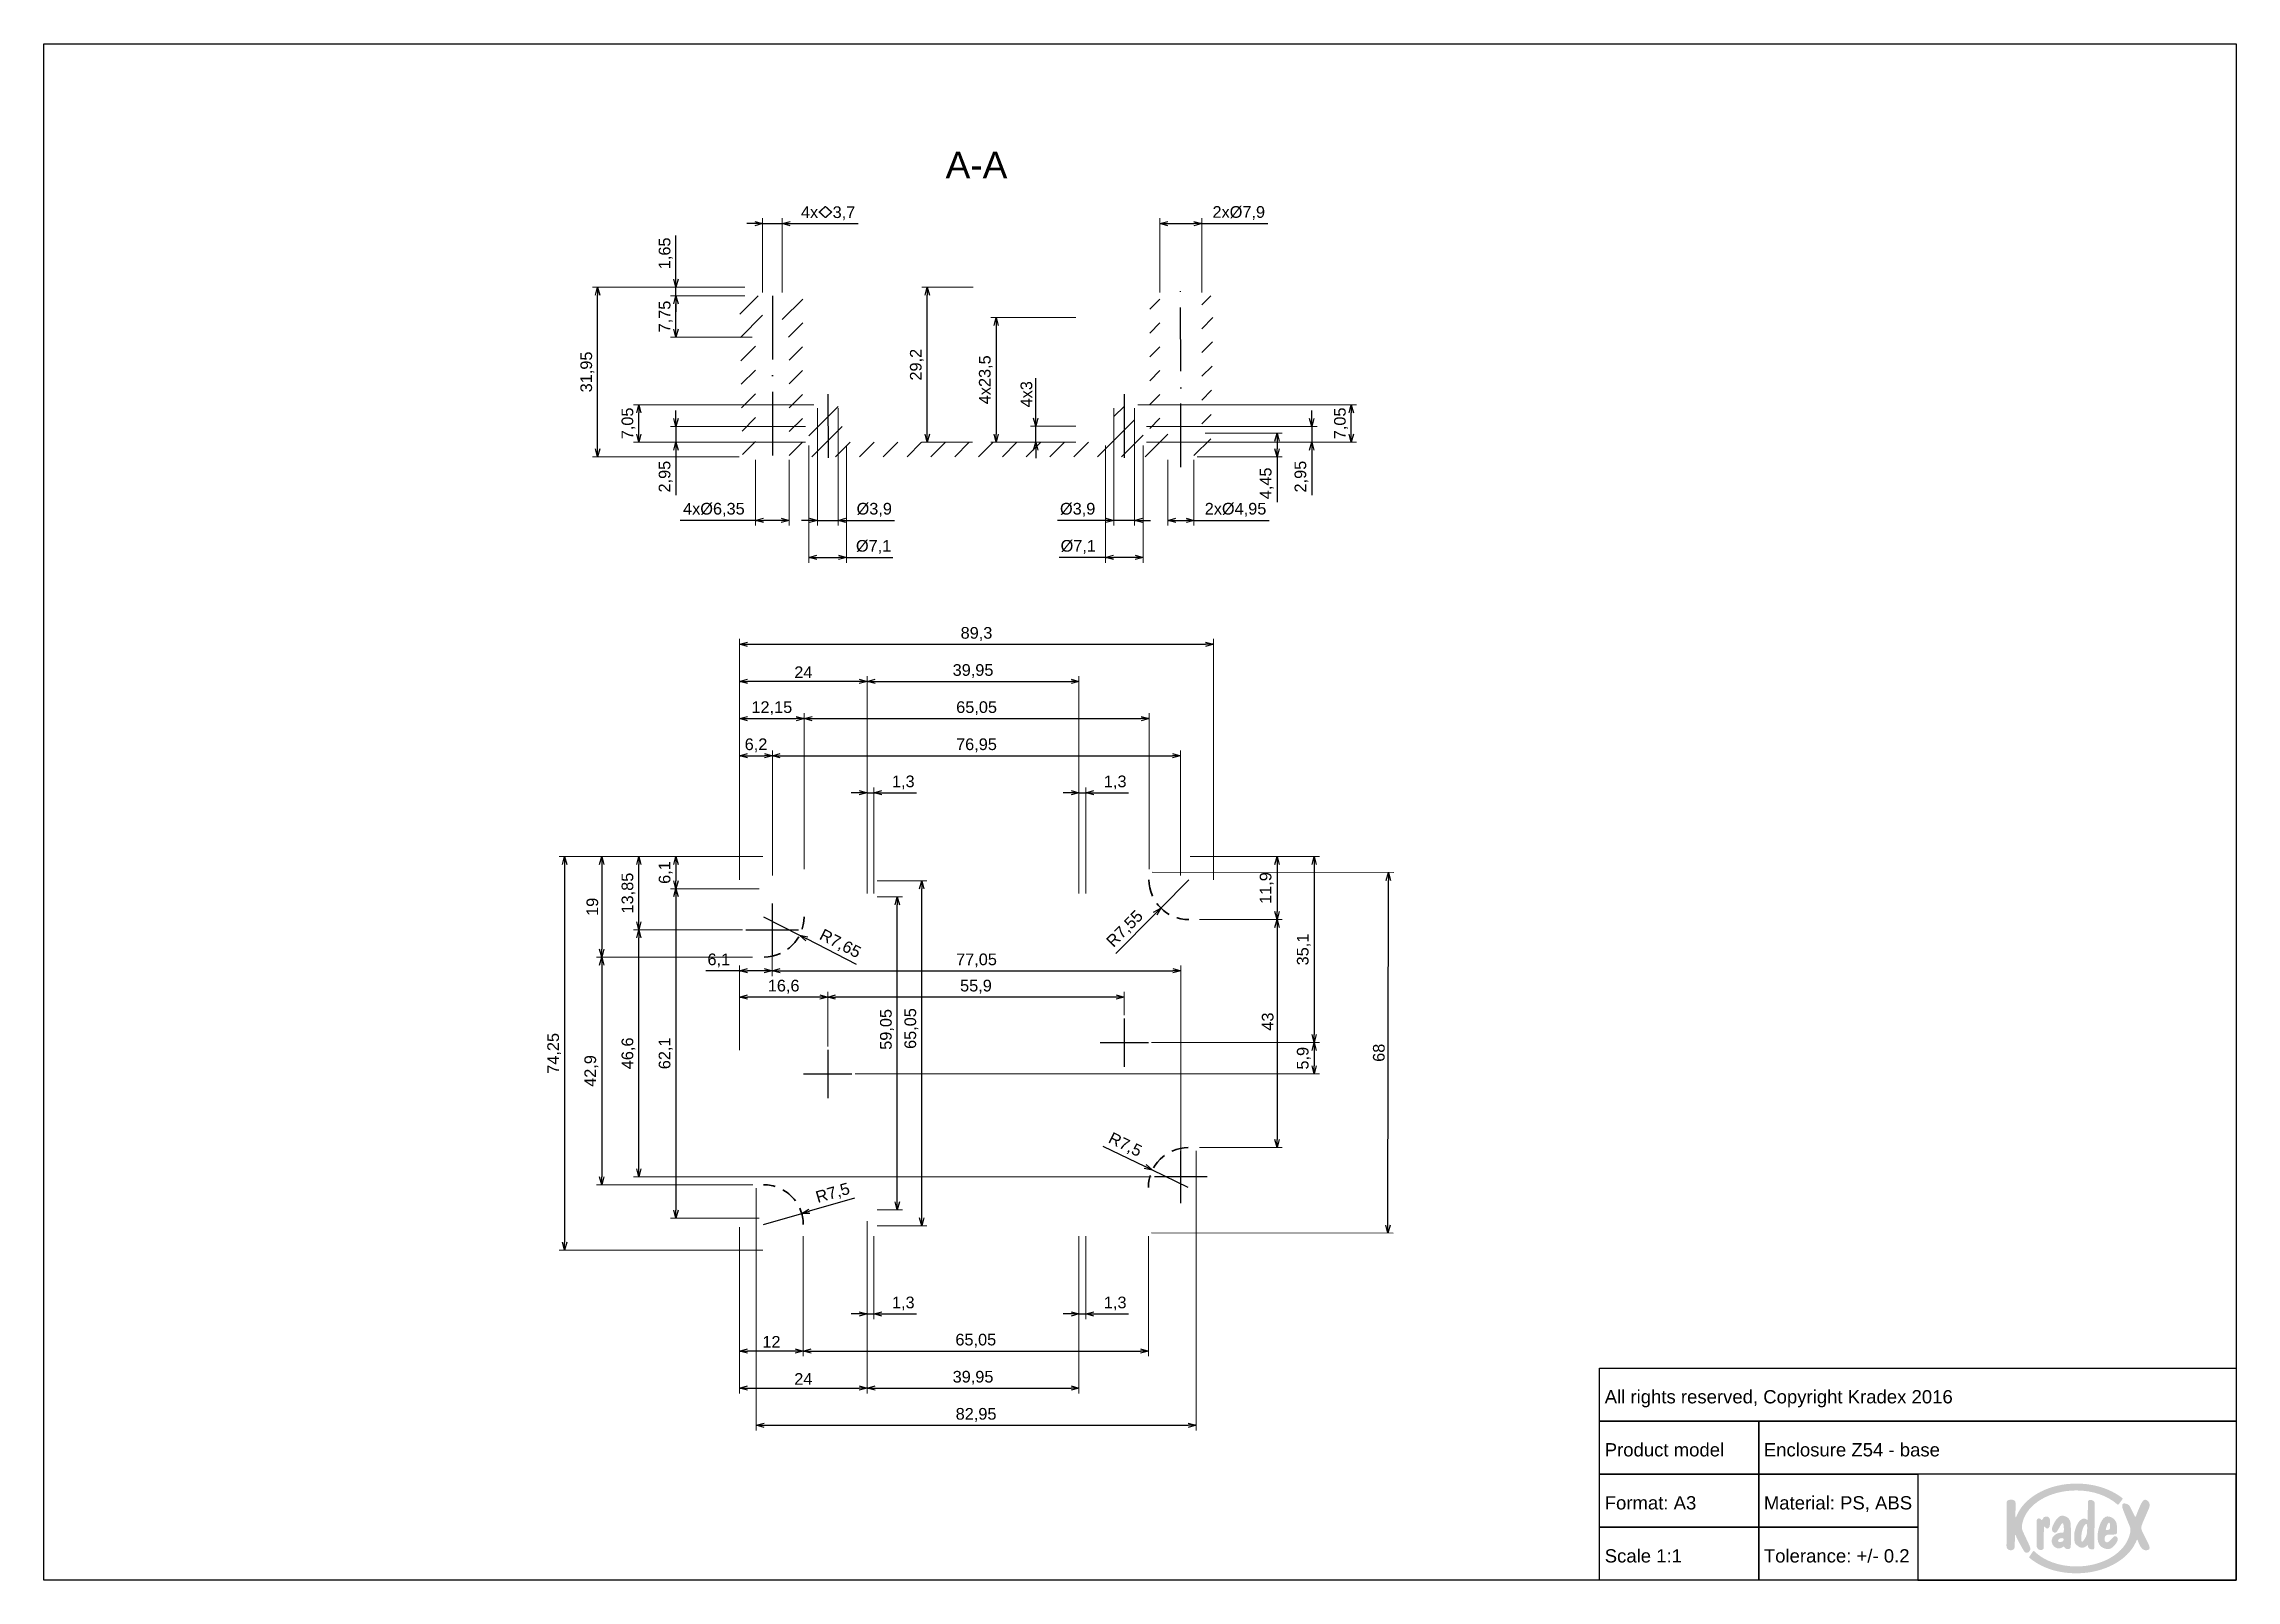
# Paper-space layout 'Base' of a CAD drawing. Header units: millimetres. Extents: x 0 to 414, y 1 to 290.
import ezdxf

# ---------------------------------------------------------------- set-up
doc = ezdxf.new("R2010")
doc.units = ezdxf.units.MM
doc.linetypes.add('ACAD_ISO10W100', pattern=[18, 12, -3, 0, -3])
doc.linetypes.add('HIDDEN2', pattern=[4.7625, 3.175, -1.5875])
for name, color, linetype, lineweight in [('MD_Annotation', 7, 'Continuous', 25), ('MD_Axes', 7, 'ACAD_ISO10W100', 25), ('MD_Hatching', 7, 'Continuous', 25)]:
    doc.layers.add(name, color=color, linetype=linetype, lineweight=lineweight)
doc.layers.add('MD_Hidden', color=7, linetype='HIDDEN2', lineweight=35, plot=False)
doc.layers.add('Tabelka', color=7, linetype='Continuous')
doc.styles.get("Standard").update_dxf_attribs({"font": 'arial.ttf'})
doc.dimstyles.new('ISO-25', dxfattribs={"dimtxt": 2.2, "dimasz": 1.5, "dimexe": 1, "dimexo": 0.625, "dimtad": 1, "dimrnd": 0.05, "dimtxsty": 'Standard', "dimblk": 'OPEN30', "dimcen": 2.5, "dimadec": 0, "dimazin": 0, "dimtfac": 1, "dimtmove": 0, "dimatfit": 3, "dimfxl": 1, "dimlwe": 18, "dimarcsym": 0})

psp = doc.layouts.new('Base')

# ---------------------------------------------------------------- texts
at = {"insert": (293.511, 40.533), "char_height": 2.5, "attachment_point": 1}
psp.add_mtext_dynamic_manual_height_columns('\\P All rights reserved, Copyright Kradex 2016', width=120, gutter_width=12.5, heights=[0], dxfattribs=at)
at = {"layer": 'MD_Annotation', "color": 7, "insert": (176.06, 264.863), "char_height": 5, "width": 14.16439, "attachment_point": 8}
psp.add_mtext('A-A', dxfattribs=at)
at = {"layer": 'Tabelka', "char_height": 2.5, "attachment_point": 1}
for s, width, heights, insert in [('\\pi15;\\P\\pi0; Product model', 30, [9.962], (293.511, 30.533)), ('\\P Enclosure Z54 - base ', 90, [0], (323.511, 30.533)), ('\\P Format: A3', 30, [0], (293.511, 20.533)), ('\\P Material: PS, ABS', 30, [0], (323.511, 20.533)), ('\\P Scale 1:1', 30, [0], (293.511, 10.533)), ('\\P Tolerance: +/- 0.2', 30, [0], (323.511, 10.533))]:
    psp.add_mtext_dynamic_manual_height_columns(s, width=width, gutter_width=12.5, heights=heights, dxfattribs=dict(at, insert=insert))

# ---------------------------------------------------------------- blocks, each defined once
blk = doc.blocks.new('_Open30')
at = {"color": 0, "linetype": 'ByBlock', "lineweight": -2}
for p, q in [((-1, 0.27), (0, 0)), ((0, 0), (-1, -0.27)), ((0, 0), (-1, 0))]:
    blk.add_line(p, q, dxfattribs=at)
blk = doc.blocks.new('*D36')
at = {"layer": 'Defpoints', "color": 0, "transparency": 16777216}
for p in [(143.56, 162.99), (143.56, 133.99), (131.41, 131.99)]:
    blk.add_point(p, dxfattribs=at)
at = {"layer": 'MD_Annotation', "color": 0, "lineweight": 18, "transparency": 16777216}
for p, q in [((131.41, 132.61), (131.41, 163.99)), ((143.56, 134.61), (143.56, 163.99))]:
    blk.add_line(p, q, dxfattribs=at)
at = {"layer": 'MD_Annotation', "color": 0, "lineweight": -2, "transparency": 16777216}
blk.add_line((132.91, 162.99), (142.06, 162.99), dxfattribs=at)
at = {"layer": 'MD_Annotation', "color": 0, "lineweight": -2, "transparency": 16777216, "xscale": 1.5, "yscale": 1.5, "zscale": 1.5, "rotation": 180}
blk.add_blockref('_Open30', (131.41, 162.99), dxfattribs=at)
at = {"layer": 'MD_Annotation', "color": 0, "lineweight": -2, "transparency": 16777216, "xscale": 1.5, "yscale": 1.5, "zscale": 1.5}
blk.add_blockref('_Open30', (143.56, 162.99), dxfattribs=at)
at = {"layer": 'MD_Annotation', "color": 0, "transparency": 16777216, "insert": (137.48, 164.94), "char_height": 2.2, "attachment_point": 5}
blk.add_mtext('12,15', dxfattribs=at)
blk = doc.blocks.new('*D37')
at = {"layer": 'Defpoints', "color": 0, "transparency": 16777216}
for p in [(208.61, 162.99), (143.56, 133.99), (208.61, 133.99)]:
    blk.add_point(p, dxfattribs=at)
at = {"layer": 'MD_Annotation', "color": 0, "lineweight": 18, "transparency": 16777216}
for p, q in [((143.56, 134.61), (143.56, 163.99)), ((208.61, 134.61), (208.61, 163.99))]:
    blk.add_line(p, q, dxfattribs=at)
at = {"layer": 'MD_Annotation', "color": 0, "lineweight": -2, "transparency": 16777216}
blk.add_line((145.06, 162.99), (207.11, 162.99), dxfattribs=at)
at = {"layer": 'MD_Annotation', "color": 0, "lineweight": -2, "transparency": 16777216, "xscale": 1.5, "yscale": 1.5, "zscale": 1.5, "rotation": 180}
blk.add_blockref('_Open30', (143.56, 162.99), dxfattribs=at)
at = {"layer": 'MD_Annotation', "color": 0, "lineweight": -2, "transparency": 16777216, "xscale": 1.5, "yscale": 1.5, "zscale": 1.5}
blk.add_blockref('_Open30', (208.61, 162.99), dxfattribs=at)
at = {"layer": 'MD_Annotation', "color": 0, "transparency": 16777216, "insert": (176.08, 164.94), "char_height": 2.2, "attachment_point": 5}
blk.add_mtext('65,05', dxfattribs=at)
blk = doc.blocks.new('*D38')
at = {"layer": 'Defpoints', "color": 0, "transparency": 16777216}
for p in [(136.41, 136.99), (105.41, 117.99), (134.46, 117.99)]:
    blk.add_point(p, dxfattribs=at)
at = {"layer": 'MD_Annotation', "color": 0, "lineweight": 18, "transparency": 16777216}
for p, q in [((135.78, 136.99), (104.41, 136.99)), ((133.83, 117.99), (104.41, 117.99))]:
    blk.add_line(p, q, dxfattribs=at)
at = {"layer": 'MD_Annotation', "color": 0, "lineweight": -2, "transparency": 16777216}
blk.add_line((105.41, 135.49), (105.41, 119.49), dxfattribs=at)
at = {"layer": 'MD_Annotation', "color": 0, "lineweight": -2, "transparency": 16777216, "xscale": 1.5, "yscale": 1.5, "zscale": 1.5}
for p, rotation in [((105.41, 136.99), 90), ((105.41, 117.99), 270)]:
    blk.add_blockref('_Open30', p, dxfattribs=dict(at, rotation=rotation))
at = {"layer": 'MD_Annotation', "color": 0, "transparency": 16777216, "insert": (103.66, 127.49), "char_height": 2.2, "attachment_point": 5, "rotation": 90}
blk.add_mtext('19', dxfattribs=at)
blk = doc.blocks.new('*D39')
at = {"layer": 'Defpoints', "color": 0, "transparency": 16777216}
for p in [(215.71, 136.99), (217.46, 125.09), (232.71, 125.09)]:
    blk.add_point(p, dxfattribs=at)
at = {"layer": 'MD_Annotation', "color": 0, "lineweight": 18, "transparency": 16777216}
for p, q in [((216.34, 136.99), (233.71, 136.99)), ((218.08, 125.09), (233.71, 125.09))]:
    blk.add_line(p, q, dxfattribs=at)
at = {"layer": 'MD_Annotation', "color": 0, "lineweight": -2, "transparency": 16777216}
blk.add_line((232.71, 135.49), (232.71, 126.59), dxfattribs=at)
at = {"layer": 'MD_Annotation', "color": 0, "lineweight": -2, "transparency": 16777216, "xscale": 1.5, "yscale": 1.5, "zscale": 1.5}
for p, rotation in [((232.71, 136.99), 90), ((232.71, 125.09), 270)]:
    blk.add_blockref('_Open30', p, dxfattribs=dict(at, rotation=rotation))
at = {"layer": 'MD_Annotation', "color": 0, "transparency": 16777216, "insert": (230.76, 131.04), "char_height": 2.2, "attachment_point": 5, "rotation": 90}
blk.add_mtext('11,9', dxfattribs=at)
blk = doc.blocks.new('*D40')
at = {"layer": 'Defpoints', "color": 0, "transparency": 16777216}
for p in [(217.46, 125.09), (217.46, 82.09), (232.71, 82.09)]:
    blk.add_point(p, dxfattribs=at)
at = {"layer": 'MD_Annotation', "color": 0, "lineweight": 18, "transparency": 16777216}
for p, q in [((218.08, 125.09), (233.71, 125.09)), ((218.08, 82.09), (233.71, 82.09))]:
    blk.add_line(p, q, dxfattribs=at)
at = {"layer": 'MD_Annotation', "color": 0, "lineweight": -2, "transparency": 16777216}
blk.add_line((232.71, 123.59), (232.71, 83.59), dxfattribs=at)
at = {"layer": 'MD_Annotation', "color": 0, "lineweight": -2, "transparency": 16777216, "xscale": 1.5, "yscale": 1.5, "zscale": 1.5}
for p, rotation in [((232.71, 125.09), 90), ((232.71, 82.09), 270)]:
    blk.add_blockref('_Open30', p, dxfattribs=dict(at, rotation=rotation))
at = {"layer": 'MD_Annotation', "color": 0, "transparency": 16777216, "insert": (230.96, 105.85), "char_height": 2.2, "attachment_point": 5, "rotation": 90}
blk.add_mtext('43', dxfattribs=at)
blk = doc.blocks.new('*D41')
at = {"layer": 'Defpoints', "color": 0, "transparency": 16777216}
for p in [(131.41, 67.74), (143.41, 66.04), (131.41, 43.74)]:
    blk.add_point(p, dxfattribs=at)
at = {"layer": 'MD_Annotation', "color": 0, "lineweight": 18, "transparency": 16777216}
for p, q in [((131.41, 67.11), (131.41, 42.74)), ((143.41, 65.41), (143.41, 42.74))]:
    blk.add_line(p, q, dxfattribs=at)
at = {"layer": 'MD_Annotation', "color": 0, "lineweight": -2, "transparency": 16777216}
blk.add_line((141.91, 43.74), (132.91, 43.74), dxfattribs=at)
at = {"layer": 'MD_Annotation', "color": 0, "lineweight": -2, "transparency": 16777216, "xscale": 1.5, "yscale": 1.5, "zscale": 1.5, "rotation": 180}
blk.add_blockref('_Open30', (131.41, 43.74), dxfattribs=at)
at = {"layer": 'MD_Annotation', "color": 0, "lineweight": -2, "transparency": 16777216, "xscale": 1.5, "yscale": 1.5, "zscale": 1.5}
blk.add_blockref('_Open30', (143.41, 43.74), dxfattribs=at)
at = {"layer": 'MD_Annotation', "color": 0, "transparency": 16777216, "insert": (137.41, 45.47), "char_height": 2.2, "attachment_point": 5}
blk.add_mtext('12', dxfattribs=at)
blk = doc.blocks.new('*D42')
at = {"layer": 'Defpoints', "color": 0, "transparency": 16777216}
for p in [(143.41, 66.04), (208.46, 66.04), (208.46, 43.74)]:
    blk.add_point(p, dxfattribs=at)
at = {"layer": 'MD_Annotation', "color": 0, "lineweight": 18, "transparency": 16777216}
for p, q in [((143.41, 65.41), (143.41, 42.74)), ((208.46, 65.41), (208.46, 42.74))]:
    blk.add_line(p, q, dxfattribs=at)
at = {"layer": 'MD_Annotation', "color": 0, "lineweight": -2, "transparency": 16777216}
blk.add_line((144.91, 43.74), (206.96, 43.74), dxfattribs=at)
at = {"layer": 'MD_Annotation', "color": 0, "lineweight": -2, "transparency": 16777216, "xscale": 1.5, "yscale": 1.5, "zscale": 1.5, "rotation": 180}
blk.add_blockref('_Open30', (143.41, 43.74), dxfattribs=at)
at = {"layer": 'MD_Annotation', "color": 0, "lineweight": -2, "transparency": 16777216, "xscale": 1.5, "yscale": 1.5, "zscale": 1.5}
blk.add_blockref('_Open30', (208.46, 43.74), dxfattribs=at)
at = {"layer": 'MD_Annotation', "color": 0, "transparency": 16777216, "insert": (175.93, 45.69), "char_height": 2.2, "attachment_point": 5}
blk.add_mtext('65,05', dxfattribs=at)
blk = doc.blocks.new('*D43')
at = {"layer": 'Defpoints', "color": 0, "transparency": 16777216}
for p in [(136.41, 136.99), (98.41, 62.74), (136.41, 62.74)]:
    blk.add_point(p, dxfattribs=at)
at = {"layer": 'MD_Annotation', "color": 0, "lineweight": 18, "transparency": 16777216}
for p, q in [((135.78, 136.99), (97.41, 136.99)), ((135.78, 62.74), (97.41, 62.74))]:
    blk.add_line(p, q, dxfattribs=at)
at = {"layer": 'MD_Annotation', "color": 0, "lineweight": -2, "transparency": 16777216}
blk.add_line((98.41, 135.49), (98.41, 64.24), dxfattribs=at)
at = {"layer": 'MD_Annotation', "color": 0, "lineweight": -2, "transparency": 16777216, "xscale": 1.5, "yscale": 1.5, "zscale": 1.5}
for p, rotation in [((98.41, 136.99), 90), ((98.41, 62.74), 270)]:
    blk.add_blockref('_Open30', p, dxfattribs=dict(at, rotation=rotation))
at = {"layer": 'MD_Annotation', "color": 0, "transparency": 16777216, "insert": (96.46, 99.86), "char_height": 2.2, "attachment_point": 5, "rotation": 90}
blk.add_mtext('74,25', dxfattribs=at)
blk = doc.blocks.new('*D44')
at = {"layer": 'Defpoints', "color": 0, "transparency": 16777216}
for p in [(220.71, 176.99), (131.41, 131.99), (220.71, 131.99)]:
    blk.add_point(p, dxfattribs=at)
at = {"layer": 'MD_Annotation', "color": 0, "lineweight": 18, "transparency": 16777216}
for p, q in [((131.41, 132.61), (131.41, 177.99)), ((220.71, 132.61), (220.71, 177.99))]:
    blk.add_line(p, q, dxfattribs=at)
at = {"layer": 'MD_Annotation', "color": 0, "lineweight": -2, "transparency": 16777216}
blk.add_line((132.91, 176.99), (219.21, 176.99), dxfattribs=at)
at = {"layer": 'MD_Annotation', "color": 0, "lineweight": -2, "transparency": 16777216, "xscale": 1.5, "yscale": 1.5, "zscale": 1.5, "rotation": 180}
blk.add_blockref('_Open30', (131.41, 176.99), dxfattribs=at)
at = {"layer": 'MD_Annotation', "color": 0, "lineweight": -2, "transparency": 16777216, "xscale": 1.5, "yscale": 1.5, "zscale": 1.5}
blk.add_blockref('_Open30', (220.71, 176.99), dxfattribs=at)
at = {"layer": 'MD_Annotation', "color": 0, "transparency": 16777216, "insert": (176.06, 178.94), "char_height": 2.2, "attachment_point": 5}
blk.add_mtext('89,3', dxfattribs=at)
blk = doc.blocks.new('*D45')
at = {"layer": 'Defpoints', "color": 0, "transparency": 16777216}
for p in [(136.41, 136.99), (119.41, 130.91), (135.75, 130.91)]:
    blk.add_point(p, dxfattribs=at)
at = {"layer": 'MD_Annotation', "color": 0, "lineweight": 18, "transparency": 16777216}
for p, q in [((135.78, 136.99), (118.41, 136.99)), ((135.12, 130.91), (118.41, 130.91))]:
    blk.add_line(p, q, dxfattribs=at)
at = {"layer": 'MD_Annotation', "color": 0, "lineweight": -2, "transparency": 16777216}
blk.add_line((119.41, 135.49), (119.41, 132.41), dxfattribs=at)
at = {"layer": 'MD_Annotation', "color": 0, "lineweight": -2, "transparency": 16777216, "xscale": 1.5, "yscale": 1.5, "zscale": 1.5}
for p, rotation in [((119.41, 136.99), 90), ((119.41, 130.91), 270)]:
    blk.add_blockref('_Open30', p, dxfattribs=dict(at, rotation=rotation))
at = {"layer": 'MD_Annotation', "color": 0, "transparency": 16777216, "insert": (117.46, 133.95), "char_height": 2.2, "attachment_point": 5, "rotation": 90}
blk.add_mtext('6,1', dxfattribs=at)
blk = doc.blocks.new('*D46')
at = {"layer": 'Defpoints', "color": 0, "transparency": 16777216}
for p in [(135.75, 130.91), (119.41, 68.81), (135.75, 68.81)]:
    blk.add_point(p, dxfattribs=at)
at = {"layer": 'MD_Annotation', "color": 0, "lineweight": 18, "transparency": 16777216}
for p, q in [((135.12, 130.91), (118.41, 130.91)), ((135.12, 68.81), (118.41, 68.81))]:
    blk.add_line(p, q, dxfattribs=at)
at = {"layer": 'MD_Annotation', "color": 0, "lineweight": -2, "transparency": 16777216}
blk.add_line((119.41, 129.41), (119.41, 70.31), dxfattribs=at)
at = {"layer": 'MD_Annotation', "color": 0, "lineweight": -2, "transparency": 16777216, "xscale": 1.5, "yscale": 1.5, "zscale": 1.5}
for p, rotation in [((119.41, 130.91), 90), ((119.41, 68.81), 270)]:
    blk.add_blockref('_Open30', p, dxfattribs=dict(at, rotation=rotation))
at = {"layer": 'MD_Annotation', "color": 0, "transparency": 16777216, "insert": (117.46, 99.86), "char_height": 2.2, "attachment_point": 5, "rotation": 90}
blk.add_mtext('62,1', dxfattribs=at)
blk = doc.blocks.new('*D47')
at = {"layer": 'Defpoints', "color": 0, "transparency": 16777216}
for p in [(137.58, 155.99), (137.58, 132.75), (131.41, 131.99)]:
    blk.add_point(p, dxfattribs=at)
at = {"layer": 'MD_Annotation', "color": 0, "lineweight": 18, "transparency": 16777216}
for p, q in [((131.41, 132.61), (131.41, 156.99)), ((137.58, 133.38), (137.58, 156.99))]:
    blk.add_line(p, q, dxfattribs=at)
at = {"layer": 'MD_Annotation', "color": 0, "lineweight": -2, "transparency": 16777216}
blk.add_line((132.91, 155.99), (136.08, 155.99), dxfattribs=at)
at = {"layer": 'MD_Annotation', "color": 0, "lineweight": -2, "transparency": 16777216, "xscale": 1.5, "yscale": 1.5, "zscale": 1.5, "rotation": 180}
blk.add_blockref('_Open30', (131.41, 155.99), dxfattribs=at)
at = {"layer": 'MD_Annotation', "color": 0, "lineweight": -2, "transparency": 16777216, "xscale": 1.5, "yscale": 1.5, "zscale": 1.5}
blk.add_blockref('_Open30', (137.58, 155.99), dxfattribs=at)
at = {"layer": 'MD_Annotation', "color": 0, "transparency": 16777216, "insert": (134.5, 157.94), "char_height": 2.2, "attachment_point": 5}
blk.add_mtext('6,2', dxfattribs=at)
blk = doc.blocks.new('*D48')
at = {"layer": 'Defpoints', "color": 0, "transparency": 16777216}
for p in [(214.53, 155.99), (137.58, 132.75), (214.53, 132.75)]:
    blk.add_point(p, dxfattribs=at)
at = {"layer": 'MD_Annotation', "color": 0, "lineweight": 18, "transparency": 16777216}
for p, q in [((137.58, 133.38), (137.58, 156.99)), ((214.53, 133.38), (214.53, 156.99))]:
    blk.add_line(p, q, dxfattribs=at)
at = {"layer": 'MD_Annotation', "color": 0, "lineweight": -2, "transparency": 16777216}
blk.add_line((139.08, 155.99), (213.03, 155.99), dxfattribs=at)
at = {"layer": 'MD_Annotation', "color": 0, "lineweight": -2, "transparency": 16777216, "xscale": 1.5, "yscale": 1.5, "zscale": 1.5, "rotation": 180}
blk.add_blockref('_Open30', (137.58, 155.99), dxfattribs=at)
at = {"layer": 'MD_Annotation', "color": 0, "lineweight": -2, "transparency": 16777216, "xscale": 1.5, "yscale": 1.5, "zscale": 1.5}
blk.add_blockref('_Open30', (214.53, 155.99), dxfattribs=at)
at = {"layer": 'MD_Annotation', "color": 0, "transparency": 16777216, "insert": (176.06, 157.94), "char_height": 2.2, "attachment_point": 5}
blk.add_mtext('76,95', dxfattribs=at)
blk = doc.blocks.new('*D49')
at = {"layer": 'Defpoints', "color": 0, "transparency": 16777216}
for p in [(112.41, 136.99), (136.41, 136.99), (132.58, 123.16)]:
    blk.add_point(p, dxfattribs=at)
at = {"layer": 'MD_Annotation', "color": 0, "lineweight": 18, "transparency": 16777216}
for p, q in [((135.78, 136.99), (111.41, 136.99)), ((131.96, 123.16), (111.41, 123.16))]:
    blk.add_line(p, q, dxfattribs=at)
at = {"layer": 'MD_Annotation', "color": 0, "lineweight": -2, "transparency": 16777216}
blk.add_line((112.41, 124.66), (112.41, 135.49), dxfattribs=at)
at = {"layer": 'MD_Annotation', "color": 0, "lineweight": -2, "transparency": 16777216, "xscale": 1.5, "yscale": 1.5, "zscale": 1.5}
for p, rotation in [((112.41, 136.99), 90), ((112.41, 123.16), 270)]:
    blk.add_blockref('_Open30', p, dxfattribs=dict(at, rotation=rotation))
at = {"layer": 'MD_Annotation', "color": 0, "transparency": 16777216, "insert": (110.46, 130.08), "char_height": 2.2, "attachment_point": 5, "rotation": 90}
blk.add_mtext('13,85', dxfattribs=at)
blk = doc.blocks.new('*D50')
at = {"layer": 'Defpoints', "color": 0, "transparency": 16777216}
for p in [(131.41, 110.48), (131.41, 99.86), (148.01, 100.54)]:
    blk.add_point(p, dxfattribs=at)
at = {"layer": 'MD_Annotation', "color": 0, "lineweight": 18, "transparency": 16777216}
for p, q in [((131.41, 100.49), (131.41, 111.48)), ((148.01, 101.16), (148.01, 111.48))]:
    blk.add_line(p, q, dxfattribs=at)
at = {"layer": 'MD_Annotation', "color": 0, "lineweight": -2, "transparency": 16777216}
blk.add_line((146.51, 110.48), (132.91, 110.48), dxfattribs=at)
at = {"layer": 'MD_Annotation', "color": 0, "lineweight": -2, "transparency": 16777216, "xscale": 1.5, "yscale": 1.5, "zscale": 1.5, "rotation": 180}
blk.add_blockref('_Open30', (131.41, 110.48), dxfattribs=at)
at = {"layer": 'MD_Annotation', "color": 0, "lineweight": -2, "transparency": 16777216, "xscale": 1.5, "yscale": 1.5, "zscale": 1.5}
blk.add_blockref('_Open30', (148.01, 110.48), dxfattribs=at)
at = {"layer": 'MD_Annotation', "color": 0, "transparency": 16777216, "insert": (139.71, 112.43), "char_height": 2.2, "attachment_point": 5}
blk.add_mtext('16,6', dxfattribs=at)
blk = doc.blocks.new('*D51')
at = {"layer": 'Defpoints', "color": 0, "transparency": 16777216}
for p in [(148.01, 110.48), (203.91, 106.44), (148.01, 100.54)]:
    blk.add_point(p, dxfattribs=at)
at = {"layer": 'MD_Annotation', "color": 0, "lineweight": 18, "transparency": 16777216}
for p, q in [((148.01, 101.16), (148.01, 111.48)), ((203.91, 107.06), (203.91, 111.48))]:
    blk.add_line(p, q, dxfattribs=at)
at = {"layer": 'MD_Annotation', "color": 0, "lineweight": -2, "transparency": 16777216}
blk.add_line((202.41, 110.48), (149.51, 110.48), dxfattribs=at)
at = {"layer": 'MD_Annotation', "color": 0, "lineweight": -2, "transparency": 16777216, "xscale": 1.5, "yscale": 1.5, "zscale": 1.5, "rotation": 180}
blk.add_blockref('_Open30', (148.01, 110.48), dxfattribs=at)
at = {"layer": 'MD_Annotation', "color": 0, "lineweight": -2, "transparency": 16777216, "xscale": 1.5, "yscale": 1.5, "zscale": 1.5}
blk.add_blockref('_Open30', (203.91, 110.48), dxfattribs=at)
at = {"layer": 'MD_Annotation', "color": 0, "transparency": 16777216, "insert": (175.96, 112.43), "char_height": 2.2, "attachment_point": 5}
blk.add_mtext('55,9', dxfattribs=at)
blk = doc.blocks.new('*D52')
at = {"layer": 'Defpoints', "color": 0, "transparency": 16777216}
for p in [(215.71, 136.99), (208.46, 101.89), (239.71, 101.89)]:
    blk.add_point(p, dxfattribs=at)
at = {"layer": 'MD_Annotation', "color": 0, "lineweight": 18, "transparency": 16777216}
for p, q in [((216.34, 136.99), (240.71, 136.99)), ((209.08, 101.89), (240.71, 101.89))]:
    blk.add_line(p, q, dxfattribs=at)
at = {"layer": 'MD_Annotation', "color": 0, "lineweight": -2, "transparency": 16777216}
blk.add_line((239.71, 135.49), (239.71, 103.39), dxfattribs=at)
at = {"layer": 'MD_Annotation', "color": 0, "lineweight": -2, "transparency": 16777216, "xscale": 1.5, "yscale": 1.5, "zscale": 1.5}
for p, rotation in [((239.71, 136.99), 90), ((239.71, 101.89), 270)]:
    blk.add_blockref('_Open30', p, dxfattribs=dict(at, rotation=rotation))
at = {"layer": 'MD_Annotation', "color": 0, "transparency": 16777216, "insert": (237.76, 119.44), "char_height": 2.2, "attachment_point": 5, "rotation": 90}
blk.add_mtext('35,1', dxfattribs=at)
blk = doc.blocks.new('*D53')
at = {"layer": 'Defpoints', "color": 0, "transparency": 16777216}
for p in [(208.46, 101.89), (152.56, 95.99), (239.71, 95.99)]:
    blk.add_point(p, dxfattribs=at)
at = {"layer": 'MD_Annotation', "color": 0, "lineweight": 18, "transparency": 16777216}
for p, q in [((209.08, 101.89), (240.71, 101.89)), ((153.18, 95.99), (240.71, 95.99))]:
    blk.add_line(p, q, dxfattribs=at)
at = {"layer": 'MD_Annotation', "color": 0, "lineweight": -2, "transparency": 16777216}
blk.add_line((239.71, 100.39), (239.71, 97.49), dxfattribs=at)
at = {"layer": 'MD_Annotation', "color": 0, "lineweight": -2, "transparency": 16777216, "xscale": 1.5, "yscale": 1.5, "zscale": 1.5}
for p, rotation in [((239.71, 101.89), 90), ((239.71, 95.99), 270)]:
    blk.add_blockref('_Open30', p, dxfattribs=dict(at, rotation=rotation))
at = {"layer": 'MD_Annotation', "color": 0, "transparency": 16777216, "insert": (237.76, 98.94), "char_height": 2.2, "attachment_point": 5, "rotation": 90}
blk.add_mtext('5,9', dxfattribs=at)
blk = doc.blocks.new('*D54')
at = {"layer": 'Defpoints', "color": 0, "transparency": 16777216}
for p in [(131.41, 169.99), (155.43, 134), (131.41, 131.99)]:
    blk.add_point(p, dxfattribs=at)
at = {"layer": 'MD_Annotation', "color": 0, "lineweight": 18, "transparency": 16777216}
for p, q in [((131.41, 132.61), (131.41, 170.99)), ((155.43, 134.62), (155.43, 170.99))]:
    blk.add_line(p, q, dxfattribs=at)
at = {"layer": 'MD_Annotation', "color": 0, "lineweight": -2, "transparency": 16777216}
blk.add_line((153.93, 169.99), (132.91, 169.99), dxfattribs=at)
at = {"layer": 'MD_Annotation', "color": 0, "lineweight": -2, "transparency": 16777216, "xscale": 1.5, "yscale": 1.5, "zscale": 1.5, "rotation": 180}
blk.add_blockref('_Open30', (131.41, 169.99), dxfattribs=at)
at = {"layer": 'MD_Annotation', "color": 0, "lineweight": -2, "transparency": 16777216, "xscale": 1.5, "yscale": 1.5, "zscale": 1.5}
blk.add_blockref('_Open30', (155.43, 169.99), dxfattribs=at)
at = {"layer": 'MD_Annotation', "color": 0, "transparency": 16777216, "insert": (143.42, 171.72), "char_height": 2.2, "attachment_point": 5}
blk.add_mtext('24', dxfattribs=at)
blk = doc.blocks.new('*D55')
at = {"layer": 'Defpoints', "color": 0, "transparency": 16777216}
for p in [(156.73, 148.99), (155.43, 129.39), (156.73, 129.39)]:
    blk.add_point(p, dxfattribs=at)
at = {"layer": 'MD_Annotation', "color": 0, "lineweight": -2, "transparency": 16777216}
for p, q in [((153.93, 148.99), (152.43, 148.99)), ((155.43, 148.99), (156.73, 148.99)), ((158.23, 148.99), (164.78, 148.99))]:
    blk.add_line(p, q, dxfattribs=at)
at = {"layer": 'MD_Annotation', "color": 0, "lineweight": 18, "transparency": 16777216}
for p, q in [((155.43, 130.01), (155.43, 149.99)), ((156.73, 130.01), (156.73, 149.99))]:
    blk.add_line(p, q, dxfattribs=at)
at = {"layer": 'MD_Annotation', "color": 0, "lineweight": -2, "transparency": 16777216, "xscale": 1.5, "yscale": 1.5, "zscale": 1.5}
blk.add_blockref('_Open30', (155.43, 148.99), dxfattribs=at)
at = {"layer": 'MD_Annotation', "color": 0, "lineweight": -2, "transparency": 16777216, "xscale": 1.5, "yscale": 1.5, "zscale": 1.5, "rotation": 180}
blk.add_blockref('_Open30', (156.73, 148.99), dxfattribs=at)
at = {"layer": 'MD_Annotation', "color": 0, "transparency": 16777216, "insert": (162.26, 150.94), "char_height": 2.2, "attachment_point": 5}
blk.add_mtext('1,3', dxfattribs=at)
blk = doc.blocks.new('*D56')
at = {"layer": 'Defpoints', "color": 0, "transparency": 16777216}
for p in [(195.38, 169.99), (155.43, 129.39), (195.38, 129.39)]:
    blk.add_point(p, dxfattribs=at)
at = {"layer": 'MD_Annotation', "color": 0, "lineweight": 18, "transparency": 16777216}
for p, q in [((155.43, 130.01), (155.43, 170.99)), ((195.38, 130.01), (195.38, 170.99))]:
    blk.add_line(p, q, dxfattribs=at)
at = {"layer": 'MD_Annotation', "color": 0, "lineweight": -2, "transparency": 16777216}
blk.add_line((156.93, 169.99), (193.88, 169.99), dxfattribs=at)
at = {"layer": 'MD_Annotation', "color": 0, "lineweight": -2, "transparency": 16777216, "xscale": 1.5, "yscale": 1.5, "zscale": 1.5, "rotation": 180}
blk.add_blockref('_Open30', (155.43, 169.99), dxfattribs=at)
at = {"layer": 'MD_Annotation', "color": 0, "lineweight": -2, "transparency": 16777216, "xscale": 1.5, "yscale": 1.5, "zscale": 1.5}
blk.add_blockref('_Open30', (195.38, 169.99), dxfattribs=at)
at = {"layer": 'MD_Annotation', "color": 0, "transparency": 16777216, "insert": (175.41, 171.94), "char_height": 2.2, "attachment_point": 5}
blk.add_mtext('39,95', dxfattribs=at)
blk = doc.blocks.new('*D57')
at = {"layer": 'Defpoints', "color": 0, "transparency": 16777216}
for p in [(196.68, 148.99), (195.38, 129.39), (196.68, 129.39)]:
    blk.add_point(p, dxfattribs=at)
at = {"layer": 'MD_Annotation', "color": 0, "lineweight": -2, "transparency": 16777216}
for p, q in [((193.88, 148.99), (192.38, 148.99)), ((195.38, 148.99), (196.68, 148.99)), ((198.18, 148.99), (204.73, 148.99))]:
    blk.add_line(p, q, dxfattribs=at)
at = {"layer": 'MD_Annotation', "color": 0, "lineweight": 18, "transparency": 16777216}
for p, q in [((195.38, 130.01), (195.38, 149.99)), ((196.68, 130.01), (196.68, 149.99))]:
    blk.add_line(p, q, dxfattribs=at)
at = {"layer": 'MD_Annotation', "color": 0, "lineweight": -2, "transparency": 16777216, "xscale": 1.5, "yscale": 1.5, "zscale": 1.5}
blk.add_blockref('_Open30', (195.38, 148.99), dxfattribs=at)
at = {"layer": 'MD_Annotation', "color": 0, "lineweight": -2, "transparency": 16777216, "xscale": 1.5, "yscale": 1.5, "zscale": 1.5, "rotation": 180}
blk.add_blockref('_Open30', (196.68, 148.99), dxfattribs=at)
at = {"layer": 'MD_Annotation', "color": 0, "transparency": 16777216, "insert": (202.21, 150.94), "char_height": 2.2, "attachment_point": 5}
blk.add_mtext('1,3', dxfattribs=at)
blk = doc.blocks.new('*D58')
at = {"layer": 'Defpoints', "color": 0, "transparency": 16777216}
for p in [(131.41, 67.74), (155.43, 68.84), (155.43, 36.74)]:
    blk.add_point(p, dxfattribs=at)
at = {"layer": 'MD_Annotation', "color": 0, "lineweight": 18, "transparency": 16777216}
for p, q in [((131.41, 67.11), (131.41, 35.74)), ((155.43, 68.21), (155.43, 35.74))]:
    blk.add_line(p, q, dxfattribs=at)
at = {"layer": 'MD_Annotation', "color": 0, "lineweight": -2, "transparency": 16777216}
blk.add_line((132.91, 36.74), (153.93, 36.74), dxfattribs=at)
at = {"layer": 'MD_Annotation', "color": 0, "lineweight": -2, "transparency": 16777216, "xscale": 1.5, "yscale": 1.5, "zscale": 1.5, "rotation": 180}
blk.add_blockref('_Open30', (131.41, 36.74), dxfattribs=at)
at = {"layer": 'MD_Annotation', "color": 0, "lineweight": -2, "transparency": 16777216, "xscale": 1.5, "yscale": 1.5, "zscale": 1.5}
blk.add_blockref('_Open30', (155.43, 36.74), dxfattribs=at)
at = {"layer": 'MD_Annotation', "color": 0, "transparency": 16777216, "insert": (143.42, 38.47), "char_height": 2.2, "attachment_point": 5}
blk.add_mtext('24', dxfattribs=at)
blk = doc.blocks.new('*D59')
at = {"layer": 'Defpoints', "color": 0, "transparency": 16777216}
for p in [(155.43, 66.04), (156.73, 66.04), (156.73, 50.74)]:
    blk.add_point(p, dxfattribs=at)
at = {"layer": 'MD_Annotation', "color": 0, "lineweight": 18, "transparency": 16777216}
for p, q in [((155.43, 65.41), (155.43, 49.74)), ((156.73, 65.41), (156.73, 49.74))]:
    blk.add_line(p, q, dxfattribs=at)
at = {"layer": 'MD_Annotation', "color": 0, "lineweight": -2, "transparency": 16777216}
for p, q in [((153.93, 50.74), (152.43, 50.74)), ((155.43, 50.74), (156.73, 50.74)), ((158.23, 50.74), (164.78, 50.74))]:
    blk.add_line(p, q, dxfattribs=at)
at = {"layer": 'MD_Annotation', "color": 0, "lineweight": -2, "transparency": 16777216, "xscale": 1.5, "yscale": 1.5, "zscale": 1.5}
blk.add_blockref('_Open30', (155.43, 50.74), dxfattribs=at)
at = {"layer": 'MD_Annotation', "color": 0, "lineweight": -2, "transparency": 16777216, "xscale": 1.5, "yscale": 1.5, "zscale": 1.5, "rotation": 180}
blk.add_blockref('_Open30', (156.73, 50.74), dxfattribs=at)
at = {"layer": 'MD_Annotation', "color": 0, "transparency": 16777216, "insert": (162.26, 52.69), "char_height": 2.2, "attachment_point": 5}
blk.add_mtext('1,3', dxfattribs=at)
blk = doc.blocks.new('*D60')
at = {"layer": 'Defpoints', "color": 0, "transparency": 16777216}
for p in [(155.43, 66.04), (195.38, 66.04), (195.38, 36.74)]:
    blk.add_point(p, dxfattribs=at)
at = {"layer": 'MD_Annotation', "color": 0, "lineweight": 18, "transparency": 16777216}
for p, q in [((155.43, 65.41), (155.43, 35.74)), ((195.38, 65.41), (195.38, 35.74))]:
    blk.add_line(p, q, dxfattribs=at)
at = {"layer": 'MD_Annotation', "color": 0, "lineweight": -2, "transparency": 16777216}
blk.add_line((156.93, 36.74), (193.88, 36.74), dxfattribs=at)
at = {"layer": 'MD_Annotation', "color": 0, "lineweight": -2, "transparency": 16777216, "xscale": 1.5, "yscale": 1.5, "zscale": 1.5, "rotation": 180}
blk.add_blockref('_Open30', (155.43, 36.74), dxfattribs=at)
at = {"layer": 'MD_Annotation', "color": 0, "lineweight": -2, "transparency": 16777216, "xscale": 1.5, "yscale": 1.5, "zscale": 1.5}
blk.add_blockref('_Open30', (195.38, 36.74), dxfattribs=at)
at = {"layer": 'MD_Annotation', "color": 0, "transparency": 16777216, "insert": (175.41, 38.69), "char_height": 2.2, "attachment_point": 5}
blk.add_mtext('39,95', dxfattribs=at)
blk = doc.blocks.new('*D61')
at = {"layer": 'Defpoints', "color": 0, "transparency": 16777216}
for p in [(195.38, 66.04), (196.68, 66.04), (196.68, 50.74)]:
    blk.add_point(p, dxfattribs=at)
at = {"layer": 'MD_Annotation', "color": 0, "lineweight": 18, "transparency": 16777216}
for p, q in [((195.38, 65.41), (195.38, 49.74)), ((196.68, 65.41), (196.68, 49.74))]:
    blk.add_line(p, q, dxfattribs=at)
at = {"layer": 'MD_Annotation', "color": 0, "lineweight": -2, "transparency": 16777216}
for p, q in [((193.88, 50.74), (192.38, 50.74)), ((195.38, 50.74), (196.68, 50.74)), ((198.18, 50.74), (204.73, 50.74))]:
    blk.add_line(p, q, dxfattribs=at)
at = {"layer": 'MD_Annotation', "color": 0, "lineweight": -2, "transparency": 16777216, "xscale": 1.5, "yscale": 1.5, "zscale": 1.5}
blk.add_blockref('_Open30', (195.38, 50.74), dxfattribs=at)
at = {"layer": 'MD_Annotation', "color": 0, "lineweight": -2, "transparency": 16777216, "xscale": 1.5, "yscale": 1.5, "zscale": 1.5, "rotation": 180}
blk.add_blockref('_Open30', (196.68, 50.74), dxfattribs=at)
at = {"layer": 'MD_Annotation', "color": 0, "transparency": 16777216, "insert": (202.21, 52.69), "char_height": 2.2, "attachment_point": 5}
blk.add_mtext('1,3', dxfattribs=at)
blk = doc.blocks.new('*D62')
at = {"layer": 'Defpoints', "color": 0, "transparency": 16777216}
for p in [(217.46, 82.09), (134.51, 75.09), (217.46, 29.74)]:
    blk.add_point(p, dxfattribs=at)
at = {"layer": 'MD_Annotation', "color": 0, "lineweight": 18, "transparency": 16777216}
for p, q in [((217.46, 81.46), (217.46, 28.74)), ((134.51, 74.46), (134.51, 28.74))]:
    blk.add_line(p, q, dxfattribs=at)
at = {"layer": 'MD_Annotation', "color": 0, "lineweight": -2, "transparency": 16777216}
blk.add_line((136.01, 29.74), (215.96, 29.74), dxfattribs=at)
at = {"layer": 'MD_Annotation', "color": 0, "lineweight": -2, "transparency": 16777216, "xscale": 1.5, "yscale": 1.5, "zscale": 1.5, "rotation": 180}
blk.add_blockref('_Open30', (134.51, 29.74), dxfattribs=at)
at = {"layer": 'MD_Annotation', "color": 0, "lineweight": -2, "transparency": 16777216, "xscale": 1.5, "yscale": 1.5, "zscale": 1.5}
blk.add_blockref('_Open30', (217.46, 29.74), dxfattribs=at)
at = {"layer": 'MD_Annotation', "color": 0, "transparency": 16777216, "insert": (175.98, 31.69), "char_height": 2.2, "attachment_point": 5}
blk.add_mtext('82,95', dxfattribs=at)
blk = doc.blocks.new('*D63')
at = {"layer": 'Defpoints', "color": 0, "transparency": 16777216}
for p in [(208.56, 134.04), (253.71, 133.97), (208.46, 66.04)]:
    blk.add_point(p, dxfattribs=at)
at = {"layer": 'MD_Annotation', "color": 0, "lineweight": 18, "transparency": 16777216}
for p, q in [((209.18, 134.04), (254.71, 133.97)), ((209.08, 66.04), (254.61, 65.97))]:
    blk.add_line(p, q, dxfattribs=at)
at = {"layer": 'MD_Annotation', "color": 0, "lineweight": -2, "transparency": 16777216}
blk.add_line((253.61, 67.47), (253.7, 132.47), dxfattribs=at)
at = {"layer": 'MD_Annotation', "color": 0, "lineweight": -2, "transparency": 16777216, "xscale": 1.5, "yscale": 1.5, "zscale": 1.5}
for p, rotation in [((253.71, 133.97), 89.91574156145565), ((253.61, 65.97), 269.9157415614557)]:
    blk.add_blockref('_Open30', p, dxfattribs=dict(at, rotation=rotation))
at = {"layer": 'MD_Annotation', "color": 0, "transparency": 16777216, "insert": (251.91, 99.97), "char_height": 2.2, "attachment_point": 5, "rotation": 89.9157}
blk.add_mtext('68', dxfattribs=at)
blk = doc.blocks.new('*D66')
at = {"layer": 'Defpoints', "color": 0, "transparency": 16777216}
for p in [(134.46, 117.99), (105.41, 75.09), (134.51, 75.09)]:
    blk.add_point(p, dxfattribs=at)
at = {"layer": 'MD_Annotation', "color": 0, "lineweight": 18, "transparency": 16777216}
for p, q in [((133.83, 117.99), (104.41, 117.99)), ((133.88, 75.09), (104.41, 75.09))]:
    blk.add_line(p, q, dxfattribs=at)
at = {"layer": 'MD_Annotation', "color": 0, "lineweight": -2, "transparency": 16777216}
blk.add_line((105.41, 116.49), (105.41, 76.59), dxfattribs=at)
at = {"layer": 'MD_Annotation', "color": 0, "lineweight": -2, "transparency": 16777216, "xscale": 1.5, "yscale": 1.5, "zscale": 1.5}
for p, rotation in [((105.41, 117.99), 90), ((105.41, 75.09), 270)]:
    blk.add_blockref('_Open30', p, dxfattribs=dict(at, rotation=rotation))
at = {"layer": 'MD_Annotation', "color": 0, "transparency": 16777216, "insert": (103.46, 96.54), "char_height": 2.2, "attachment_point": 5, "rotation": 90}
blk.add_mtext('42,9', dxfattribs=at)
blk = doc.blocks.new('*D67')
at = {"layer": 'Defpoints', "color": 0, "transparency": 16777216}
for p in [(112.41, 123.16), (132.58, 123.16), (209.63, 76.56)]:
    blk.add_point(p, dxfattribs=at)
at = {"layer": 'MD_Annotation', "color": 0, "lineweight": 18, "transparency": 16777216}
for p, q in [((131.96, 123.16), (111.41, 123.16)), ((209.01, 76.56), (111.41, 76.56))]:
    blk.add_line(p, q, dxfattribs=at)
at = {"layer": 'MD_Annotation', "color": 0, "lineweight": -2, "transparency": 16777216}
blk.add_line((112.41, 78.06), (112.41, 121.66), dxfattribs=at)
at = {"layer": 'MD_Annotation', "color": 0, "lineweight": -2, "transparency": 16777216, "xscale": 1.5, "yscale": 1.5, "zscale": 1.5}
for p, rotation in [((112.41, 123.16), 90), ((112.41, 76.56), 270)]:
    blk.add_blockref('_Open30', p, dxfattribs=dict(at, rotation=rotation))
at = {"layer": 'MD_Annotation', "color": 0, "transparency": 16777216, "insert": (110.46, 99.86), "char_height": 2.2, "attachment_point": 5, "rotation": 90}
blk.add_mtext('46,6', dxfattribs=at)
blk = doc.blocks.new('*D68')
at = {"layer": 'Defpoints', "color": 0, "transparency": 16777216}
for p in [(134.41, 212.36), (140.76, 212.36), (140.76, 200.36)]:
    blk.add_point(p, dxfattribs=at)
at = {"layer": 'MD_Annotation', "color": 0, "lineweight": 18, "transparency": 16777216}
for p, q in [((134.41, 211.74), (134.41, 199.36)), ((140.76, 211.74), (140.76, 199.36))]:
    blk.add_line(p, q, dxfattribs=at)
at = {"layer": 'MD_Annotation', "color": 0, "lineweight": -2, "transparency": 16777216}
for p, q in [((134.41, 200.36), (120.2, 200.36)), ((139.26, 200.36), (135.91, 200.36))]:
    blk.add_line(p, q, dxfattribs=at)
at = {"layer": 'MD_Annotation', "color": 0, "lineweight": -2, "transparency": 16777216, "xscale": 1.5, "yscale": 1.5, "zscale": 1.5, "rotation": 180}
blk.add_blockref('_Open30', (134.41, 200.36), dxfattribs=at)
at = {"layer": 'MD_Annotation', "color": 0, "lineweight": -2, "transparency": 16777216, "xscale": 1.5, "yscale": 1.5, "zscale": 1.5}
blk.add_blockref('_Open30', (140.76, 200.36), dxfattribs=at)
at = {"layer": 'MD_Annotation', "color": 0, "transparency": 16777216, "insert": (126.56, 202.35), "char_height": 2.2, "attachment_point": 5}
blk.add_mtext('4x%%C6,35', dxfattribs=at)
blk = doc.blocks.new('*D69')
at = {"layer": 'Defpoints', "color": 0, "transparency": 16777216}
for p in [(139.42, 256.31), (135.75, 242.66), (139.42, 242.66)]:
    blk.add_point(p, dxfattribs=at)
at = {"layer": 'MD_Annotation', "color": 0, "lineweight": -2, "transparency": 16777216}
for p, q in [((134.25, 256.31), (132.75, 256.31)), ((135.75, 256.31), (139.42, 256.31)), ((140.92, 256.31), (153.75, 256.31))]:
    blk.add_line(p, q, dxfattribs=at)
at = {"layer": 'MD_Annotation', "color": 0, "lineweight": 18, "transparency": 16777216}
for p, q in [((135.75, 243.29), (135.75, 257.31)), ((139.42, 243.29), (139.42, 257.31))]:
    blk.add_line(p, q, dxfattribs=at)
at = {"layer": 'MD_Annotation', "color": 0, "lineweight": -2, "transparency": 16777216, "xscale": 1.5, "yscale": 1.5, "zscale": 1.5}
blk.add_blockref('_Open30', (135.75, 256.31), dxfattribs=at)
at = {"layer": 'MD_Annotation', "color": 0, "lineweight": -2, "transparency": 16777216, "xscale": 1.5, "yscale": 1.5, "zscale": 1.5, "rotation": 180}
blk.add_blockref('_Open30', (139.42, 256.31), dxfattribs=at)
at = {"layer": 'MD_Annotation', "color": 0, "transparency": 16777216, "insert": (148.09, 258.26), "char_height": 2.2, "attachment_point": 5}
blk.add_mtext('4x{\\W1.8;◊}3,7', dxfattribs=at)
blk = doc.blocks.new('*D70')
at = {"layer": 'Defpoints', "color": 0, "transparency": 16777216}
for p in [(104.65, 244.31), (133.01, 244.31), (131.96, 212.36)]:
    blk.add_point(p, dxfattribs=at)
at = {"layer": 'MD_Annotation', "color": 0, "lineweight": 18, "transparency": 16777216}
for p, q in [((132.38, 244.31), (103.65, 244.31)), ((131.33, 212.36), (103.65, 212.36))]:
    blk.add_line(p, q, dxfattribs=at)
at = {"layer": 'MD_Annotation', "color": 0, "lineweight": -2, "transparency": 16777216}
blk.add_line((104.65, 213.86), (104.65, 242.81), dxfattribs=at)
at = {"layer": 'MD_Annotation', "color": 0, "lineweight": -2, "transparency": 16777216, "xscale": 1.5, "yscale": 1.5, "zscale": 1.5}
for p, rotation in [((104.65, 244.31), 90), ((104.65, 212.36), 270)]:
    blk.add_blockref('_Open30', p, dxfattribs=dict(at, rotation=rotation))
at = {"layer": 'MD_Annotation', "color": 0, "transparency": 16777216, "insert": (102.7, 228.34), "char_height": 2.2, "attachment_point": 5, "rotation": 90}
blk.add_mtext('31,95', dxfattribs=at)
blk = doc.blocks.new('*D71')
at = {"layer": 'Defpoints', "color": 0, "transparency": 16777216}
for p in [(133.01, 244.31), (119.41, 242.66), (131.41, 242.66)]:
    blk.add_point(p, dxfattribs=at)
at = {"layer": 'MD_Annotation', "color": 0, "lineweight": -2, "transparency": 16777216}
for p, q in [((119.41, 245.81), (119.41, 254.09)), ((119.41, 242.66), (119.41, 244.31)), ((119.41, 241.16), (119.41, 239.66))]:
    blk.add_line(p, q, dxfattribs=at)
at = {"layer": 'MD_Annotation', "color": 0, "lineweight": 18, "transparency": 16777216}
for p, q in [((132.38, 244.31), (118.41, 244.31)), ((130.78, 242.66), (118.41, 242.66))]:
    blk.add_line(p, q, dxfattribs=at)
at = {"layer": 'MD_Annotation', "color": 0, "lineweight": -2, "transparency": 16777216, "xscale": 1.5, "yscale": 1.5, "zscale": 1.5}
for p, rotation in [((119.41, 244.31), 270), ((119.41, 242.66), 90)]:
    blk.add_blockref('_Open30', p, dxfattribs=dict(at, rotation=rotation))
at = {"layer": 'MD_Annotation', "color": 0, "transparency": 16777216, "insert": (117.46, 250.7), "char_height": 2.2, "attachment_point": 5, "rotation": 90}
blk.add_mtext('1,65', dxfattribs=at)
blk = doc.blocks.new('*D72')
at = {"layer": 'Defpoints', "color": 0, "transparency": 16777216}
for p in [(218.53, 216.81), (217.06, 212.36), (232.71, 212.36)]:
    blk.add_point(p, dxfattribs=at)
at = {"layer": 'MD_Annotation', "color": 0, "lineweight": 18, "transparency": 16777216}
for p, q in [((219.16, 216.81), (233.71, 216.81)), ((217.68, 212.36), (233.71, 212.36))]:
    blk.add_line(p, q, dxfattribs=at)
at = {"layer": 'MD_Annotation', "color": 0, "lineweight": -2, "transparency": 16777216}
for p, q in [((232.71, 215.31), (232.71, 213.86)), ((232.71, 212.36), (232.71, 203.79))]:
    blk.add_line(p, q, dxfattribs=at)
at = {"layer": 'MD_Annotation', "color": 0, "lineweight": -2, "transparency": 16777216, "xscale": 1.5, "yscale": 1.5, "zscale": 1.5}
for p, rotation in [((232.71, 216.81), 90), ((232.71, 212.36), 270)]:
    blk.add_blockref('_Open30', p, dxfattribs=dict(at, rotation=rotation))
at = {"layer": 'MD_Annotation', "color": 0, "transparency": 16777216, "insert": (230.77, 207.33), "char_height": 2.2, "attachment_point": 5, "rotation": 90}
blk.add_mtext('4,45', dxfattribs=at)
blk = doc.blocks.new('*D73')
at = {"layer": 'Defpoints', "color": 0, "transparency": 16777216}
for p in [(212.11, 212.36), (217.06, 212.36), (217.06, 200.36)]:
    blk.add_point(p, dxfattribs=at)
at = {"layer": 'MD_Annotation', "color": 0, "lineweight": 18, "transparency": 16777216}
for p, q in [((212.11, 211.74), (212.11, 199.36)), ((217.06, 211.74), (217.06, 199.36))]:
    blk.add_line(p, q, dxfattribs=at)
at = {"layer": 'MD_Annotation', "color": 0, "lineweight": -2, "transparency": 16777216}
for p, q in [((213.61, 200.36), (215.56, 200.36)), ((217.06, 200.36), (231.22, 200.36))]:
    blk.add_line(p, q, dxfattribs=at)
at = {"layer": 'MD_Annotation', "color": 0, "lineweight": -2, "transparency": 16777216, "xscale": 1.5, "yscale": 1.5, "zscale": 1.5, "rotation": 180}
blk.add_blockref('_Open30', (212.11, 200.36), dxfattribs=at)
at = {"layer": 'MD_Annotation', "color": 0, "lineweight": -2, "transparency": 16777216, "xscale": 1.5, "yscale": 1.5, "zscale": 1.5}
blk.add_blockref('_Open30', (217.06, 200.36), dxfattribs=at)
at = {"layer": 'MD_Annotation', "color": 0, "transparency": 16777216, "insert": (224.89, 202.35), "char_height": 2.2, "attachment_point": 5}
blk.add_mtext('2x%%C4,95', dxfattribs=at)
blk = doc.blocks.new('*D74')
at = {"layer": 'Defpoints', "color": 0, "transparency": 16777216}
for p in [(218.53, 256.31), (210.63, 242.66), (218.53, 242.66)]:
    blk.add_point(p, dxfattribs=at)
at = {"layer": 'MD_Annotation', "color": 0, "lineweight": 18, "transparency": 16777216}
for p, q in [((210.63, 243.29), (210.63, 257.31)), ((218.53, 243.29), (218.53, 257.31))]:
    blk.add_line(p, q, dxfattribs=at)
at = {"layer": 'MD_Annotation', "color": 0, "lineweight": -2, "transparency": 16777216}
for p, q in [((212.13, 256.31), (217.03, 256.31)), ((218.53, 256.31), (230.97, 256.31))]:
    blk.add_line(p, q, dxfattribs=at)
at = {"layer": 'MD_Annotation', "color": 0, "lineweight": -2, "transparency": 16777216, "xscale": 1.5, "yscale": 1.5, "zscale": 1.5, "rotation": 180}
blk.add_blockref('_Open30', (210.63, 256.31), dxfattribs=at)
at = {"layer": 'MD_Annotation', "color": 0, "lineweight": -2, "transparency": 16777216, "xscale": 1.5, "yscale": 1.5, "zscale": 1.5}
blk.add_blockref('_Open30', (218.53, 256.31), dxfattribs=at)
at = {"layer": 'MD_Annotation', "color": 0, "transparency": 16777216, "insert": (225.5, 258.3), "char_height": 2.2, "attachment_point": 5}
blk.add_mtext('2x%%C7,9', dxfattribs=at)
blk = doc.blocks.new('*D75')
at = {"layer": 'Defpoints', "color": 0, "transparency": 16777216}
for p in [(195.38, 238.61), (179.77, 215.11), (195.38, 215.11)]:
    blk.add_point(p, dxfattribs=at)
at = {"layer": 'MD_Annotation', "color": 0, "lineweight": 18, "transparency": 16777216}
for p, q in [((194.76, 238.61), (178.77, 238.61)), ((194.76, 215.11), (178.77, 215.11))]:
    blk.add_line(p, q, dxfattribs=at)
at = {"layer": 'MD_Annotation', "color": 0, "lineweight": -2, "transparency": 16777216}
blk.add_line((179.77, 237.11), (179.77, 216.61), dxfattribs=at)
at = {"layer": 'MD_Annotation', "color": 0, "lineweight": -2, "transparency": 16777216, "xscale": 1.5, "yscale": 1.5, "zscale": 1.5}
for p, rotation in [((179.77, 238.61), 90), ((179.77, 215.11), 270)]:
    blk.add_blockref('_Open30', p, dxfattribs=dict(at, rotation=rotation))
at = {"layer": 'MD_Annotation', "color": 0, "transparency": 16777216, "insert": (177.82, 226.86), "char_height": 2.2, "attachment_point": 5, "rotation": 90}
blk.add_mtext('4x23,5', dxfattribs=at)
blk = doc.blocks.new('*D76')
at = {"layer": 'Defpoints', "color": 0, "transparency": 16777216}
for p in [(187.23, 215.11), (195.38, 218.11), (195.38, 215.11)]:
    blk.add_point(p, dxfattribs=at)
at = {"layer": 'MD_Annotation', "color": 0, "lineweight": -2, "transparency": 16777216}
for p, q in [((187.23, 219.61), (187.23, 227.14)), ((187.23, 215.11), (187.23, 218.11)), ((187.23, 213.61), (187.23, 212.11))]:
    blk.add_line(p, q, dxfattribs=at)
at = {"layer": 'MD_Annotation', "color": 0, "lineweight": 18, "transparency": 16777216}
for p, q in [((194.76, 218.11), (186.23, 218.11)), ((194.76, 215.11), (186.23, 215.11))]:
    blk.add_line(p, q, dxfattribs=at)
at = {"layer": 'MD_Annotation', "color": 0, "lineweight": -2, "transparency": 16777216, "xscale": 1.5, "yscale": 1.5, "zscale": 1.5}
for p, rotation in [((187.23, 218.11), 270), ((187.23, 215.11), 90)]:
    blk.add_blockref('_Open30', p, dxfattribs=dict(at, rotation=rotation))
at = {"layer": 'MD_Annotation', "color": 0, "transparency": 16777216, "insert": (185.48, 224.13), "char_height": 2.2, "attachment_point": 5, "rotation": 90}
blk.add_mtext('4x3', dxfattribs=at)
blk = doc.blocks.new('*D77')
at = {"layer": 'Defpoints', "color": 0, "transparency": 16777216}
for p in [(156.73, 129.39), (161.13, 129.39), (156.73, 70.34)]:
    blk.add_point(p, dxfattribs=at)
at = {"layer": 'MD_Annotation', "color": 0, "lineweight": 18, "transparency": 16777216}
for p, q in [((157.36, 129.39), (162.13, 129.39)), ((157.36, 70.34), (162.13, 70.34))]:
    blk.add_line(p, q, dxfattribs=at)
at = {"layer": 'MD_Annotation', "color": 0, "lineweight": -2, "transparency": 16777216}
blk.add_line((161.13, 71.84), (161.13, 127.89), dxfattribs=at)
at = {"layer": 'MD_Annotation', "color": 0, "lineweight": -2, "transparency": 16777216, "xscale": 1.5, "yscale": 1.5, "zscale": 1.5}
for p, rotation in [((161.13, 129.39), 90), ((161.13, 70.34), 270)]:
    blk.add_blockref('_Open30', p, dxfattribs=dict(at, rotation=rotation))
at = {"layer": 'MD_Annotation', "color": 0, "transparency": 16777216, "insert": (159.18, 104.38), "char_height": 2.2, "attachment_point": 5, "rotation": 90}
blk.add_mtext('59,05', dxfattribs=at)
blk = doc.blocks.new('*D78')
at = {"layer": 'Defpoints', "color": 0, "transparency": 16777216}
for p in [(156.73, 132.39), (165.73, 132.39), (156.73, 67.34)]:
    blk.add_point(p, dxfattribs=at)
at = {"layer": 'MD_Annotation', "color": 0, "lineweight": 18, "transparency": 16777216}
for p, q in [((157.36, 132.39), (166.73, 132.39)), ((157.36, 67.34), (166.73, 67.34))]:
    blk.add_line(p, q, dxfattribs=at)
at = {"layer": 'MD_Annotation', "color": 0, "lineweight": -2, "transparency": 16777216}
blk.add_line((165.73, 68.84), (165.73, 130.89), dxfattribs=at)
at = {"layer": 'MD_Annotation', "color": 0, "lineweight": -2, "transparency": 16777216, "xscale": 1.5, "yscale": 1.5, "zscale": 1.5}
for p, rotation in [((165.73, 132.39), 90), ((165.73, 67.34), 270)]:
    blk.add_blockref('_Open30', p, dxfattribs=dict(at, rotation=rotation))
at = {"layer": 'MD_Annotation', "color": 0, "transparency": 16777216, "insert": (163.78, 104.54), "char_height": 2.2, "attachment_point": 5, "rotation": 90}
blk.add_mtext('65,05', dxfattribs=at)
blk = doc.blocks.new('*D79')
at = {"layer": 'Defpoints', "color": 0, "transparency": 16777216}
for p in [(119.41, 218.06), (144.46, 218.06), (144.46, 215.11)]:
    blk.add_point(p, dxfattribs=at)
at = {"layer": 'MD_Annotation', "color": 0, "lineweight": -2, "transparency": 16777216}
for p, q in [((119.41, 219.56), (119.41, 221.06)), ((119.41, 218.06), (119.41, 215.11)), ((119.41, 213.61), (119.41, 205.1))]:
    blk.add_line(p, q, dxfattribs=at)
at = {"layer": 'MD_Annotation', "color": 0, "lineweight": 18, "transparency": 16777216}
for p, q in [((143.83, 218.06), (118.41, 218.06)), ((143.83, 215.11), (118.41, 215.11))]:
    blk.add_line(p, q, dxfattribs=at)
at = {"layer": 'MD_Annotation', "color": 0, "lineweight": -2, "transparency": 16777216, "xscale": 1.5, "yscale": 1.5, "zscale": 1.5}
for p, rotation in [((119.41, 218.06), 270), ((119.41, 215.11), 90)]:
    blk.add_blockref('_Open30', p, dxfattribs=dict(at, rotation=rotation))
at = {"layer": 'MD_Annotation', "color": 0, "transparency": 16777216, "insert": (117.46, 208.6), "char_height": 2.2, "attachment_point": 5, "rotation": 90}
blk.add_mtext('2,95', dxfattribs=at)
blk = doc.blocks.new('*D80')
at = {"layer": 'Defpoints', "color": 0, "transparency": 16777216}
for p in [(112.41, 222.16), (146.06, 222.16), (144.46, 215.11)]:
    blk.add_point(p, dxfattribs=at)
at = {"layer": 'MD_Annotation', "color": 0, "lineweight": 18, "transparency": 16777216}
for p, q in [((145.43, 222.16), (111.41, 222.16)), ((143.83, 215.11), (111.41, 215.11))]:
    blk.add_line(p, q, dxfattribs=at)
at = {"layer": 'MD_Annotation', "color": 0, "lineweight": -2, "transparency": 16777216}
blk.add_line((112.41, 216.61), (112.41, 220.66), dxfattribs=at)
at = {"layer": 'MD_Annotation', "color": 0, "lineweight": -2, "transparency": 16777216, "xscale": 1.5, "yscale": 1.5, "zscale": 1.5}
for p, rotation in [((112.41, 222.16), 90), ((112.41, 215.11), 270)]:
    blk.add_blockref('_Open30', p, dxfattribs=dict(at, rotation=rotation))
at = {"layer": 'MD_Annotation', "color": 0, "transparency": 16777216, "insert": (110.46, 218.64), "char_height": 2.2, "attachment_point": 5, "rotation": 90}
blk.add_mtext('7,05', dxfattribs=at)
blk = doc.blocks.new('*D81')
at = {"layer": 'Defpoints', "color": 0, "transparency": 16777216}
for p in [(166.77, 244.31), (176.08, 244.31), (175.93, 215.11)]:
    blk.add_point(p, dxfattribs=at)
at = {"layer": 'MD_Annotation', "color": 0, "lineweight": 18, "transparency": 16777216}
for p, q in [((175.46, 244.31), (165.77, 244.31)), ((175.31, 215.11), (165.77, 215.11))]:
    blk.add_line(p, q, dxfattribs=at)
at = {"layer": 'MD_Annotation', "color": 0, "lineweight": -2, "transparency": 16777216}
blk.add_line((166.77, 216.61), (166.77, 242.81), dxfattribs=at)
at = {"layer": 'MD_Annotation', "color": 0, "lineweight": -2, "transparency": 16777216, "xscale": 1.5, "yscale": 1.5, "zscale": 1.5}
for p, rotation in [((166.77, 244.31), 90), ((166.77, 215.11), 270)]:
    blk.add_blockref('_Open30', p, dxfattribs=dict(at, rotation=rotation))
at = {"layer": 'MD_Annotation', "color": 0, "transparency": 16777216, "insert": (164.82, 229.71), "char_height": 2.2, "attachment_point": 5, "rotation": 90}
blk.add_mtext('29,2', dxfattribs=at)
blk = doc.blocks.new('*D82')
at = {"layer": 'Defpoints', "color": 0, "transparency": 16777216}
for p in [(146.06, 222.16), (149.96, 222.16), (149.96, 200.36)]:
    blk.add_point(p, dxfattribs=at)
at = {"layer": 'MD_Annotation', "color": 0, "lineweight": 18, "transparency": 16777216}
for p, q in [((146.06, 221.54), (146.06, 199.36)), ((149.96, 221.54), (149.96, 199.36))]:
    blk.add_line(p, q, dxfattribs=at)
at = {"layer": 'MD_Annotation', "color": 0, "lineweight": -2, "transparency": 16777216}
for p, q in [((144.56, 200.36), (143.06, 200.36)), ((146.06, 200.36), (149.96, 200.36)), ((151.46, 200.36), (160.61, 200.36))]:
    blk.add_line(p, q, dxfattribs=at)
at = {"layer": 'MD_Annotation', "color": 0, "lineweight": -2, "transparency": 16777216, "xscale": 1.5, "yscale": 1.5, "zscale": 1.5}
blk.add_blockref('_Open30', (146.06, 200.36), dxfattribs=at)
at = {"layer": 'MD_Annotation', "color": 0, "lineweight": -2, "transparency": 16777216, "xscale": 1.5, "yscale": 1.5, "zscale": 1.5, "rotation": 180}
blk.add_blockref('_Open30', (149.96, 200.36), dxfattribs=at)
at = {"layer": 'MD_Annotation', "color": 0, "transparency": 16777216, "insert": (156.79, 202.35), "char_height": 2.2, "attachment_point": 5}
blk.add_mtext('%%C3,9', dxfattribs=at)
blk = doc.blocks.new('*D83')
at = {"layer": 'Defpoints', "color": 0, "transparency": 16777216}
for p in [(144.46, 215.11), (151.56, 215.11), (151.56, 193.36)]:
    blk.add_point(p, dxfattribs=at)
at = {"layer": 'MD_Annotation', "color": 0, "lineweight": 18, "transparency": 16777216}
for p, q in [((144.46, 214.49), (144.46, 192.36)), ((151.56, 214.49), (151.56, 192.36))]:
    blk.add_line(p, q, dxfattribs=at)
at = {"layer": 'MD_Annotation', "color": 0, "lineweight": -2, "transparency": 16777216}
for p, q in [((145.96, 193.36), (150.06, 193.36)), ((151.56, 193.36), (160.28, 193.36))]:
    blk.add_line(p, q, dxfattribs=at)
at = {"layer": 'MD_Annotation', "color": 0, "lineweight": -2, "transparency": 16777216, "xscale": 1.5, "yscale": 1.5, "zscale": 1.5, "rotation": 180}
blk.add_blockref('_Open30', (144.46, 193.36), dxfattribs=at)
at = {"layer": 'MD_Annotation', "color": 0, "lineweight": -2, "transparency": 16777216, "xscale": 1.5, "yscale": 1.5, "zscale": 1.5}
blk.add_blockref('_Open30', (151.56, 193.36), dxfattribs=at)
at = {"layer": 'MD_Annotation', "color": 0, "transparency": 16777216, "insert": (156.67, 195.35), "char_height": 2.2, "attachment_point": 5}
blk.add_mtext('%%C7,1', dxfattribs=at)
blk = doc.blocks.new('*D84')
at = {"layer": 'Defpoints', "color": 0, "transparency": 16777216}
for p in [(200.36, 215.11), (207.46, 215.11), (207.46, 193.36)]:
    blk.add_point(p, dxfattribs=at)
at = {"layer": 'MD_Annotation', "color": 0, "lineweight": 18, "transparency": 16777216}
for p, q in [((200.36, 214.49), (200.36, 192.36)), ((207.46, 214.49), (207.46, 192.36))]:
    blk.add_line(p, q, dxfattribs=at)
at = {"layer": 'MD_Annotation', "color": 0, "lineweight": -2, "transparency": 16777216}
for p, q in [((200.36, 193.36), (191.64, 193.36)), ((205.96, 193.36), (201.86, 193.36))]:
    blk.add_line(p, q, dxfattribs=at)
at = {"layer": 'MD_Annotation', "color": 0, "lineweight": -2, "transparency": 16777216, "xscale": 1.5, "yscale": 1.5, "zscale": 1.5, "rotation": 180}
blk.add_blockref('_Open30', (200.36, 193.36), dxfattribs=at)
at = {"layer": 'MD_Annotation', "color": 0, "lineweight": -2, "transparency": 16777216, "xscale": 1.5, "yscale": 1.5, "zscale": 1.5}
blk.add_blockref('_Open30', (207.46, 193.36), dxfattribs=at)
at = {"layer": 'MD_Annotation', "color": 0, "transparency": 16777216, "insert": (195.25, 195.35), "char_height": 2.2, "attachment_point": 5}
blk.add_mtext('%%C7,1', dxfattribs=at)
blk = doc.blocks.new('*D85')
at = {"layer": 'Defpoints', "color": 0, "transparency": 16777216}
for p in [(201.96, 222.16), (205.86, 222.16), (205.86, 200.36)]:
    blk.add_point(p, dxfattribs=at)
at = {"layer": 'MD_Annotation', "color": 0, "lineweight": 18, "transparency": 16777216}
for p, q in [((201.96, 221.54), (201.96, 199.36)), ((205.86, 221.54), (205.86, 199.36))]:
    blk.add_line(p, q, dxfattribs=at)
at = {"layer": 'MD_Annotation', "color": 0, "lineweight": -2, "transparency": 16777216}
for p, q in [((200.46, 200.36), (191.31, 200.36)), ((205.86, 200.36), (201.96, 200.36)), ((207.36, 200.36), (208.86, 200.36))]:
    blk.add_line(p, q, dxfattribs=at)
at = {"layer": 'MD_Annotation', "color": 0, "lineweight": -2, "transparency": 16777216, "xscale": 1.5, "yscale": 1.5, "zscale": 1.5}
blk.add_blockref('_Open30', (201.96, 200.36), dxfattribs=at)
at = {"layer": 'MD_Annotation', "color": 0, "lineweight": -2, "transparency": 16777216, "xscale": 1.5, "yscale": 1.5, "zscale": 1.5, "rotation": 180}
blk.add_blockref('_Open30', (205.86, 200.36), dxfattribs=at)
at = {"layer": 'MD_Annotation', "color": 0, "transparency": 16777216, "insert": (195.13, 202.35), "char_height": 2.2, "attachment_point": 5}
blk.add_mtext('%%C3,9', dxfattribs=at)
blk = doc.blocks.new('*D86')
at = {"layer": 'Defpoints', "color": 0, "transparency": 16777216}
for p in [(207.46, 218.06), (207.46, 215.11), (239.27, 218.06)]:
    blk.add_point(p, dxfattribs=at)
at = {"layer": 'MD_Annotation', "color": 0, "lineweight": -2, "transparency": 16777216}
for p, q in [((239.27, 219.56), (239.27, 221.06)), ((239.27, 218.06), (239.27, 215.11)), ((239.27, 213.61), (239.27, 205.1))]:
    blk.add_line(p, q, dxfattribs=at)
at = {"layer": 'MD_Annotation', "color": 0, "lineweight": 18, "transparency": 16777216}
for p, q in [((208.08, 218.06), (240.27, 218.06)), ((208.08, 215.11), (240.27, 215.11))]:
    blk.add_line(p, q, dxfattribs=at)
at = {"layer": 'MD_Annotation', "color": 0, "lineweight": -2, "transparency": 16777216, "xscale": 1.5, "yscale": 1.5, "zscale": 1.5}
for p, rotation in [((239.27, 218.06), 270), ((239.27, 215.11), 90)]:
    blk.add_blockref('_Open30', p, dxfattribs=dict(at, rotation=rotation))
at = {"layer": 'MD_Annotation', "color": 0, "transparency": 16777216, "insert": (237.32, 208.6), "char_height": 2.2, "attachment_point": 5, "rotation": 90}
blk.add_mtext('2,95', dxfattribs=at)
blk = doc.blocks.new('*D87')
at = {"layer": 'Defpoints', "color": 0, "transparency": 16777216}
for p in [(205.86, 222.16), (246.71, 222.16), (207.46, 215.11)]:
    blk.add_point(p, dxfattribs=at)
at = {"layer": 'MD_Annotation', "color": 0, "lineweight": 18, "transparency": 16777216}
for p, q in [((206.48, 222.16), (247.71, 222.16)), ((208.08, 215.11), (247.71, 215.11))]:
    blk.add_line(p, q, dxfattribs=at)
at = {"layer": 'MD_Annotation', "color": 0, "lineweight": -2, "transparency": 16777216}
blk.add_line((246.71, 216.61), (246.71, 220.66), dxfattribs=at)
at = {"layer": 'MD_Annotation', "color": 0, "lineweight": -2, "transparency": 16777216, "xscale": 1.5, "yscale": 1.5, "zscale": 1.5}
for p, rotation in [((246.71, 222.16), 90), ((246.71, 215.11), 270)]:
    blk.add_blockref('_Open30', p, dxfattribs=dict(at, rotation=rotation))
at = {"layer": 'MD_Annotation', "color": 0, "transparency": 16777216, "insert": (244.76, 218.64), "char_height": 2.2, "attachment_point": 5, "rotation": 90}
blk.add_mtext('7,05', dxfattribs=at)
blk = doc.blocks.new('*D88')
at = {"layer": 'Defpoints', "color": 0, "transparency": 16777216}
for p in [(119.41, 242.66), (133.01, 242.66), (134.41, 234.91)]:
    blk.add_point(p, dxfattribs=at)
at = {"layer": 'MD_Annotation', "color": 0, "lineweight": 18, "transparency": 16777216}
for p, q in [((132.38, 242.66), (118.41, 242.66)), ((133.78, 234.91), (118.41, 234.91))]:
    blk.add_line(p, q, dxfattribs=at)
at = {"layer": 'MD_Annotation', "color": 0, "lineweight": -2, "transparency": 16777216}
blk.add_line((119.41, 236.41), (119.41, 241.16), dxfattribs=at)
at = {"layer": 'MD_Annotation', "color": 0, "lineweight": -2, "transparency": 16777216, "xscale": 1.5, "yscale": 1.5, "zscale": 1.5}
for p, rotation in [((119.41, 242.66), 90), ((119.41, 234.91), 270)]:
    blk.add_blockref('_Open30', p, dxfattribs=dict(at, rotation=rotation))
at = {"layer": 'MD_Annotation', "color": 0, "transparency": 16777216, "insert": (117.47, 238.79), "char_height": 2.2, "attachment_point": 5, "rotation": 90}
blk.add_mtext('7,75', dxfattribs=at)
blk = doc.blocks.new('*D89')
at = {"layer": 'Defpoints', "color": 0, "transparency": 16777216}
for p in [(135.93, 125.62), (142.72, 122.13)]:
    blk.add_point(p, dxfattribs=at)
at = {"layer": 'MD_Annotation', "color": 0, "lineweight": -2, "transparency": 16777216}
for p, q in [((135.93, 125.62), (142.72, 122.13)), ((153.47, 116.62), (144.05, 121.45))]:
    blk.add_line(p, q, dxfattribs=at)
at = {"layer": 'MD_Annotation', "color": 0, "lineweight": -2, "transparency": 16777216, "xscale": 1.5, "yscale": 1.5, "zscale": 1.5, "rotation": 152.8284024726176}
blk.add_blockref('_Open30', (142.72, 122.13), dxfattribs=at)
at = {"layer": 'MD_Annotation', "color": 0, "transparency": 16777216, "insert": (150.32, 120.42), "char_height": 2.2, "attachment_point": 5, "rotation": 332.8284}
blk.add_mtext('R7,65', dxfattribs=at)
blk = doc.blocks.new('*D90')
at = {"layer": 'Defpoints', "color": 0, "transparency": 16777216}
for p in [(137.53, 119.21), (131.41, 115.44), (131.41, 99.86)]:
    blk.add_point(p, dxfattribs=at)
at = {"layer": 'MD_Annotation', "color": 0, "lineweight": 18, "transparency": 16777216}
for p, q in [((131.41, 100.49), (131.41, 116.44)), ((137.53, 118.59), (137.53, 114.44))]:
    blk.add_line(p, q, dxfattribs=at)
at = {"layer": 'MD_Annotation', "color": 0, "lineweight": -2, "transparency": 16777216}
for p, q in [((131.41, 115.44), (125.07, 115.44)), ((136.03, 115.44), (132.91, 115.44))]:
    blk.add_line(p, q, dxfattribs=at)
at = {"layer": 'MD_Annotation', "color": 0, "lineweight": -2, "transparency": 16777216, "xscale": 1.5, "yscale": 1.5, "zscale": 1.5, "rotation": 180}
blk.add_blockref('_Open30', (131.41, 115.44), dxfattribs=at)
at = {"layer": 'MD_Annotation', "color": 0, "lineweight": -2, "transparency": 16777216, "xscale": 1.5, "yscale": 1.5, "zscale": 1.5}
blk.add_blockref('_Open30', (137.53, 115.44), dxfattribs=at)
at = {"layer": 'MD_Annotation', "color": 0, "transparency": 16777216, "insert": (127.49, 117.38), "char_height": 2.2, "attachment_point": 5}
blk.add_mtext('6,1', dxfattribs=at)
blk = doc.blocks.new('*D91')
at = {"layer": 'Defpoints', "color": 0, "transparency": 16777216}
for p in [(137.53, 119.21), (214.58, 115.44), (214.58, 80.51)]:
    blk.add_point(p, dxfattribs=at)
at = {"layer": 'MD_Annotation', "color": 0, "lineweight": 18, "transparency": 16777216}
for p, q in [((137.53, 118.59), (137.53, 114.44)), ((214.58, 81.14), (214.58, 116.44))]:
    blk.add_line(p, q, dxfattribs=at)
at = {"layer": 'MD_Annotation', "color": 0, "lineweight": -2, "transparency": 16777216}
blk.add_line((139.03, 115.44), (213.08, 115.44), dxfattribs=at)
at = {"layer": 'MD_Annotation', "color": 0, "lineweight": -2, "transparency": 16777216, "xscale": 1.5, "yscale": 1.5, "zscale": 1.5, "rotation": 180}
blk.add_blockref('_Open30', (137.53, 115.44), dxfattribs=at)
at = {"layer": 'MD_Annotation', "color": 0, "lineweight": -2, "transparency": 16777216, "xscale": 1.5, "yscale": 1.5, "zscale": 1.5}
blk.add_blockref('_Open30', (214.58, 115.44), dxfattribs=at)
at = {"layer": 'MD_Annotation', "color": 0, "transparency": 16777216, "insert": (176.06, 117.38), "char_height": 2.2, "attachment_point": 5}
blk.add_mtext('77,05', dxfattribs=at)
blk = doc.blocks.new('*D92')
at = {"layer": 'Defpoints', "color": 0, "transparency": 16777216}
for p in [(135.91, 67.59), (143.11, 69.67)]:
    blk.add_point(p, dxfattribs=at)
at = {"layer": 'MD_Annotation', "color": 0, "lineweight": -2, "transparency": 16777216}
for p, q in [((153.08, 72.56), (144.55, 70.09)), ((135.91, 67.59), (143.11, 69.67))]:
    blk.add_line(p, q, dxfattribs=at)
at = {"layer": 'MD_Annotation', "color": 0, "lineweight": -2, "transparency": 16777216, "xscale": 1.5, "yscale": 1.5, "zscale": 1.5, "rotation": 196.1482145365667}
blk.add_blockref('_Open30', (143.11, 69.67), dxfattribs=at)
at = {"layer": 'MD_Annotation', "color": 0, "transparency": 16777216, "insert": (149, 73.4), "char_height": 2.2, "attachment_point": 5, "rotation": 16.1482}
blk.add_mtext('R7,5', dxfattribs=at)
blk = doc.blocks.new('*D93')
at = {"layer": 'Defpoints', "color": 0, "transparency": 16777216}
for p in [(209.21, 77.86), (215.96, 74.59)]:
    blk.add_point(p, dxfattribs=at)
at = {"layer": 'MD_Annotation', "color": 0, "lineweight": -2, "transparency": 16777216}
for p, q in [((199.87, 82.38), (207.86, 78.51)), ((215.96, 74.59), (209.21, 77.86))]:
    blk.add_line(p, q, dxfattribs=at)
at = {"layer": 'MD_Annotation', "color": 0, "lineweight": -2, "transparency": 16777216, "xscale": 1.5, "yscale": 1.5, "zscale": 1.5, "rotation": 334.1486169290712}
blk.add_blockref('_Open30', (209.21, 77.86), dxfattribs=at)
at = {"layer": 'MD_Annotation', "color": 0, "transparency": 16777216, "insert": (204.04, 82.52), "char_height": 2.2, "attachment_point": 5, "rotation": 334.1486}
blk.add_mtext('R7,5', dxfattribs=at)
blk = doc.blocks.new('*D94')
at = {"layer": 'Defpoints', "color": 0, "transparency": 16777216}
for p in [(216.08, 132.61), (210.8, 127.26)]:
    blk.add_point(p, dxfattribs=at)
at = {"layer": 'MD_Annotation', "color": 0, "lineweight": -2, "transparency": 16777216}
for p, q in [((216.08, 132.61), (210.8, 127.26)), ((202.3, 118.66), (209.74, 126.19))]:
    blk.add_line(p, q, dxfattribs=at)
at = {"layer": 'MD_Annotation', "color": 0, "lineweight": -2, "transparency": 16777216, "xscale": 1.5, "yscale": 1.5, "zscale": 1.5, "rotation": 45.35146523469259}
blk.add_blockref('_Open30', (210.8, 127.26), dxfattribs=at)
at = {"layer": 'MD_Annotation', "color": 0, "transparency": 16777216, "insert": (204.11, 123.26), "char_height": 2.2, "attachment_point": 5, "rotation": 45.3515}
blk.add_mtext('R7,55', dxfattribs=at)

# ---------------------------------------------------------------- dimensions: what is measured, and where the dimension line sits
at = {"layer": 'MD_Annotation'}
for base, p1, p2, angle, text, picture, middle in [((139.423, 256.314), (135.746, 242.664), (139.423, 242.664), 180, '4x{\\W1.8;◊}<>', '*D69', (148.085, 258.261)), ((218.535, 256.314), (210.635, 242.664), (218.535, 242.664), 180, '2x%%C<>', '*D74', (225.502, 258.297)), ((179.767, 215.114), (195.385, 238.614), (195.385, 215.114), 270, '4x<>', '*D75', (177.82, 226.864))]:
    dim = psp.add_linear_dim(base=base, p1=p1, p2=p2, angle=angle, text=text, dimstyle='ISO-25', override={"dimlfac": -1, "dimpost": ''}, dxfattribs=at)
    dim.commit()
    dim.dimension.update_dxf_attribs({"geometry": picture, "text_midpoint": middle})
for base, p1, p2, angle, picture, middle in [((119.41, 242.664), (133.01, 244.314), (131.41, 242.664), 270, '*D71', (119.41, 250.701)), ((119.41, 218.064), (144.46, 215.114), (144.46, 218.064), 270, '*D79', (119.41, 208.605)), ((239.268, 218.064), (207.46, 215.114), (207.46, 218.064), 90, '*D86', (239.268, 208.605)), ((165.728, 132.389), (156.735, 67.339), (156.735, 132.389), 90, '*D78', (165.728, 104.545)), ((161.13, 129.389), (156.735, 70.339), (156.735, 129.389), 90, '*D77', (161.13, 104.384)), ((232.71, 82.089), (217.46, 125.089), (217.46, 82.089), 90, '*D40', (232.71, 105.855)), ((131.409867806, 115.436890041), (137.534867806, 119.213557354), (131.409867806, 99.863557354), 180, '*D90', (127.488551298, 115.436890041))]:
    dim = psp.add_linear_dim(base=base, p1=p1, p2=p2, angle=angle, dimstyle='ISO-25', override={"dimlfac": -1}, dxfattribs=at)
    dim.commit()
    dim.dimension.update_dxf_attribs({"geometry": picture, "text_midpoint": middle, "dimtype": 160})
for base, p1, p2, angle, picture, middle in [((104.651, 244.314), (131.96, 212.364), (133.01, 244.314), 270, '*D70', (102.703, 228.339)), ((166.767, 244.314), (175.935, 215.114), (176.085, 244.314), 270, '*D81', (164.82, 229.714)), ((119.41, 242.664), (134.41, 234.914), (133.01, 242.664), 270, '*D88', (117.467, 238.789)), ((112.41, 222.164), (144.46, 215.114), (146.06, 222.164), 270, '*D80', (110.463, 218.639)), ((246.71, 222.164), (207.46, 215.114), (205.86, 222.164), 90, '*D87', (244.763, 218.639)), ((232.71, 212.364), (218.535, 216.814), (217.06, 212.364), 90, '*D72', (230.767, 207.329)), ((220.71, 176.989), (131.41, 131.989), (220.71, 131.989), 180, '*D44', (176.06, 178.936)), ((131.409867806, 169.988557354), (155.434867806, 133.995907626), (131.409867806, 131.989380871), 180, '*D54', (143.422367806, 171.7180594)), ((195.385, 169.989), (155.435, 129.389), (195.385, 129.389), 180, '*D56', (175.41, 171.936)), ((143.56, 162.989), (131.41, 131.989), (143.56, 133.989), 180, '*D36', (137.485, 164.936)), ((208.61, 162.989), (143.56, 133.989), (208.61, 133.989), 180, '*D37', (176.085, 164.936)), ((137.584867806, 155.988557354), (131.409867806, 131.989380871), (137.584867806, 132.752034985), 180, '*D47', (134.497367806, 157.935658309)), ((214.535, 155.989), (137.585, 132.752), (214.535, 132.752), 180, '*D48', (176.06, 157.936)), ((156.735, 148.989), (155.435, 129.389), (156.735, 129.389), 180, '*D55', (162.259, 150.936)), ((196.685, 148.989), (195.385, 129.389), (196.685, 129.389), 180, '*D57', (202.209, 150.936)), ((98.41, 62.739), (136.409, 136.989), (136.409, 62.739), 270, '*D43', (96.463, 99.864)), ((105.41, 117.989), (136.409, 136.989), (134.46, 117.989), 270, '*D38', (103.662, 127.489)), ((112.409867806, 136.988557354), (132.584867806, 123.163557354), (136.409044288, 136.988557354), 270, '*D49', (110.462766851, 130.076057354)), ((119.409867806, 130.913557354), (136.409044288, 136.988557354), (135.746390175, 130.913557354), 270, '*D45', (117.462766851, 133.951057354)), ((239.71, 101.889), (215.711, 136.989), (208.46, 101.889), 90, '*D52', (237.763, 119.439)), ((232.71, 125.089), (215.711, 136.989), (217.46, 125.089), 90, '*D39', (230.763, 131.039)), ((119.41, 68.814), (135.746, 130.914), (135.746, 68.814), 270, '*D46', (117.463, 99.864)), ((105.41, 75.089), (134.46, 117.989), (134.51, 75.089), 270, '*D66', (103.463, 96.539)), ((214.585, 115.437), (137.535, 119.214), (214.585, 80.514), 180, '*D91', (176.06, 117.384)), ((131.41, 110.483), (148.01, 100.539), (131.41, 99.864), 180, '*D50', (139.71, 112.43))]:
    dim = psp.add_linear_dim(base=base, p1=p1, p2=p2, angle=angle, dimstyle='ISO-25', override={"dimlfac": -1}, dxfattribs=at)
    dim.commit()
    dim.dimension.update_dxf_attribs({"geometry": picture, "text_midpoint": middle})
dim = psp.add_linear_dim(base=(187.227, 215.114), p1=(195.385, 218.114), p2=(195.385, 215.114), angle=270, text='4x<>', dimstyle='ISO-25', override={"dimlfac": -1}, dxfattribs=at)
dim.commit()
dim.dimension.update_dxf_attribs({"geometry": '*D76', "text_midpoint": (187.227, 224.127), "dimtype": 160})
for base, p1, p2, text, override, picture, middle in [((149.96, 200.364), (146.06, 222.164), (149.96, 222.164), '%%C<>', {"dimlfac": -1, "dimpost": ''}, '*D82', (156.787, 202.347)), ((151.56, 193.364), (144.46, 215.114), (151.56, 215.114), '%%C<>', {"dimlfac": -1}, '*D83', (156.672, 195.347)), ((217.06, 200.364), (212.11, 212.364), (217.06, 212.364), '2x%%C<>', {"dimlfac": -1}, '*D73', (224.887, 202.347))]:
    dim = psp.add_linear_dim(base=base, p1=p1, p2=p2, text=text, dimstyle='ISO-25', override=override, dxfattribs=at)
    dim.commit()
    dim.dimension.update_dxf_attribs({"geometry": picture, "text_midpoint": middle})
for base, p1, p2, text, picture, middle in [((205.86, 200.364), (201.96, 222.164), (205.86, 222.164), '%%C<>', '*D85', (195.133, 200.364)), ((207.46, 193.364), (200.36, 215.114), (207.46, 215.114), '%%C<>', '*D84', (195.248, 193.364)), ((140.76, 200.364), (134.41, 212.364), (140.76, 212.364), '4x%%C<>', '*D68', (126.557, 200.364))]:
    dim = psp.add_linear_dim(base=base, p1=p1, p2=p2, text=text, dimstyle='ISO-25', override={"dimlfac": -1}, dxfattribs=at)
    dim.commit()
    dim.dimension.update_dxf_attribs({"geometry": picture, "text_midpoint": middle, "dimtype": 160})
for center, mpoint, picture, middle in [((216.085, 132.614), (210.797, 127.26), '*D94', (204.113, 123.259)), ((135.928, 125.62), (142.718, 122.135), '*D89', (150.318, 120.422)), ((135.91, 67.589), (143.114, 69.674), '*D92', (148.998, 73.401))]:
    dim = psp.add_radius_dim(center=center, mpoint=mpoint, dimstyle='ISO-25', dxfattribs=at)
    dim.commit()
    dim.dimension.update_dxf_attribs({"geometry": picture, "text_midpoint": middle})
dim = psp.add_aligned_dim(p1=(208.46, 66.039), p2=(208.56, 134.039), distance=-45.146, dimstyle='ISO-25', override={"dimlfac": -1}, dxfattribs=at)
dim.commit()
dim.dimension.update_dxf_attribs({"geometry": '*D63', "text_midpoint": (251.907, 99.975)})
for base, p1, p2, picture, middle in [((112.41, 123.164), (209.635, 76.564), (132.585, 123.164), '*D67', (110.463, 99.864)), ((239.71, 95.989), (208.46, 101.889), (152.56, 95.989), '*D53', (237.763, 98.939))]:
    dim = psp.add_linear_dim(base=base, p1=p1, p2=p2, angle=90, dimstyle='ISO-25', dxfattribs=at)
    dim.commit()
    dim.dimension.update_dxf_attribs({"geometry": picture, "text_midpoint": middle})
dim = psp.add_linear_dim(base=(148.01, 110.483), p1=(203.91, 106.439), p2=(148.01, 100.539), dimstyle='ISO-25', dxfattribs=at)
dim.commit()
dim.dimension.update_dxf_attribs({"geometry": '*D51', "text_midpoint": (175.96, 112.43)})
dim = psp.add_radius_dim(center=(215.96, 74.589), mpoint=(209.21, 77.859), dimstyle='ISO-25', override={"dimlfac": -1}, dxfattribs=at)
dim.commit()
dim.dimension.update_dxf_attribs({"geometry": '*D93', "text_midpoint": (203.191, 80.775), "dimtype": 164})
for base, p1, p2, picture, middle in [((217.46, 29.739), (134.51, 75.089), (217.46, 82.089), '*D62', (175.985, 31.686)), ((155.434867806, 36.738794941), (131.409867806, 67.737733836), (155.434867806, 68.838557354), '*D58', (143.422367806, 38.468296988)), ((131.41, 43.739), (143.41, 66.039), (131.41, 67.738), '*D41', (137.41, 45.468)), ((208.46, 43.739), (143.41, 66.039), (208.46, 66.039), '*D42', (175.935, 45.686)), ((156.735, 50.739), (155.435, 66.039), (156.735, 66.039), '*D59', (162.259, 52.686)), ((195.385, 36.739), (155.435, 66.039), (195.385, 66.039), '*D60', (175.41, 38.686)), ((196.685, 50.739), (195.385, 66.039), (196.685, 66.039), '*D61', (202.209, 52.686))]:
    dim = psp.add_linear_dim(base=base, p1=p1, p2=p2, dimstyle='ISO-25', override={"dimlfac": -1}, dxfattribs=at)
    dim.commit()
    dim.dimension.update_dxf_attribs({"geometry": picture, "text_midpoint": middle})

# ---------------------------------------------------------------- hatches: boundary and pattern name
at = {"layer": 'MD_Hatching'}
h = psp.add_hatch(dxfattribs=at)
h.set_pattern_fill('ANSI31', color=256, style=0)
edge = h.paths.add_edge_path(flags=0)
edge.add_line((143.41, 212.364), (143.41, 215.114))
edge.add_line((143.41, 215.114), (143.251, 215.114))
edge.add_spline(control_points=[(143.251, 215.114), (143.28, 228.881), (143.309, 242.664)], knot_values=[0.0013421, 0.0013421, 0.0013421, 2.7563476, 2.7563476, 2.7563476], weights=[1, 0.9999943, 1], degree=2, periodic=0)
edge.add_line((143.309, 242.664), (143.309, 244.314))
edge.add_line((143.309, 244.314), (141.783, 244.314))
edge.add_line((141.783, 244.314), (141.783, 242.664))
edge.add_line((141.783, 242.664), (139.423, 242.664))
edge.add_line((139.423, 242.664), (139.423, 234.914))
edge.add_line((139.423, 234.914), (140.76, 234.914))
edge.add_line((140.76, 234.914), (140.76, 212.364))
edge.add_line((140.76, 212.364), (143.41, 212.364))
h.paths.add_polyline_path([(208.46, 215.114), (208.46, 212.364), (212.11, 212.364), (212.11, 216.814), (210.635, 216.814), (210.635, 242.664), (210.294, 242.664), (210.294, 244.314), (208.725, 244.314), (208.725, 215.114)], flags=0)
h.paths.add_polyline_path([(143.46, 212.364), (143.46, 215.114), (143.41, 215.114), (143.41, 212.364)], flags=0)
h.paths.add_polyline_path([(134.41, 212.364), (134.41, 234.914), (135.746, 234.914), (135.746, 242.664), (131.41, 242.664), (131.96, 212.364)], flags=0)
h.paths.add_polyline_path([(218.535, 242.664), (218.535, 216.814), (217.06, 216.814), (217.06, 212.364), (220.16, 212.364), (220.71, 242.664)], flags=0)
h.paths.add_polyline_path([(175.935, 212.364), (175.935, 215.114), (151.56, 215.114), (151.56, 218.064), (149.96, 218.064), (149.96, 222.164), (149.185, 222.164), (149.185, 221.914), (146.835, 221.914), (146.835, 222.164), (146.06, 222.164), (146.06, 218.064), (144.46, 218.064), (144.46, 215.114), (143.46, 215.114), (143.46, 212.364)], flags=0)
h.paths.add_polyline_path([(208.46, 215.114), (207.46, 215.114), (207.46, 218.064), (205.86, 218.064), (205.86, 222.164), (205.085, 222.164), (205.085, 221.914), (202.735, 221.914), (202.735, 222.164), (201.96, 222.164), (201.96, 218.064), (200.36, 218.064), (200.36, 215.114), (175.935, 215.114), (175.935, 212.364), (208.46, 212.364)], flags=0)
at = {"layer": 'Tabelka', "true_color": 0x00539f}
h = psp.add_hatch(color=154, dxfattribs=at)
h.dxf.hatch_style = 2
edge = h.paths.add_edge_path()
edge.add_spline(control_points=[(374.434, 7.303), (374.434, 7.303), (373.493, 9.32), (373.493, 9.32), (373.009, 10.334), (373.118, 10.427), (373.125, 10.708), (373.136, 10.836), (373.18, 11.082), (373.254, 11.451), (374.129, 14.941), (378.332, 17.452), (383.413, 17.452), (386.521, 17.452), (389.292, 16.422), (391.122, 14.82), (391.194, 14.757), (391.285, 14.731), (391.35, 14.82), (391.39, 14.876), (392.02, 15.709), (392.062, 15.763), (392.129, 15.848), (392.147, 15.944), (392.029, 16.036), (389.885, 17.703), (386.817, 18.743), (383.413, 18.743), (378.344, 18.743), (374.024, 16.432), (372.378, 13.194), (372.331, 13.098), (372.32, 13.071), (372.264, 12.958), (371.974, 12.256), (371.894, 12.143), (371.907, 12.942), (371.907, 12.942), (371.937, 15.079), (371.937, 15.079), (371.945, 15.585), (371.555, 15.714), (370.929, 15.699), (370.456, 15.689), (370.249, 15.486), (370.248, 15.135), (370.248, 15.135), (370.219, 6.955), (370.219, 6.955), (370.218, 6.567), (370.487, 6.184), (370.996, 6.166), (371.532, 6.148), (371.728, 6.469), (371.74, 6.73), (371.791, 7.764), (371.818, 8.284), (371.818, 8.607), (371.804, 9.426), (371.923, 9.026), (372.099, 8.649), (372.474, 7.838), (372.999, 6.866), (373.534, 5.993), (373.714, 5.699), (374.093, 5.619), (374.399, 5.821), (374.981, 6.204), (374.618, 6.898), (374.434, 7.303), (374.434, 7.303), (374.434, 7.303), (374.434, 7.303)], knot_values=[0, 0, 0, 0, 1, 1, 1, 2, 2, 2, 3, 3, 3, 4, 4, 4, 5, 5, 5, 6, 6, 6, 7, 7, 7, 8, 8, 8, 9, 9, 9, 10, 10, 10, 11, 11, 11, 12, 12, 12, 13, 13, 13, 14, 14, 14, 15, 15, 15, 16, 16, 16, 17, 17, 17, 18, 18, 18, 19, 19, 19, 20, 20, 20, 21, 21, 21, 22, 22, 22, 23, 23, 23, 24, 24, 24, 24], degree=3, periodic=0)
edge = h.paths.add_edge_path()
edge.add_spline(control_points=[(377.59, 10.426), (377.821, 9.999), (378.416, 10.388), (378.416, 11.023), (378.416, 11.174), (378.416, 11.818), (378.416, 11.818), (378.416, 12.291), (378.107, 12.518), (377.782, 12.518), (377.432, 12.518), (377.251, 12.424), (377.146, 12.246), (377.105, 12.176), (377.061, 11.859), (376.883, 11.877), (376.708, 11.894), (376.66, 12.175), (376.354, 12.181), (376.101, 12.181), (375.882, 12.052), (375.882, 11.527), (375.882, 11.527), (375.882, 7.139), (375.882, 7.139), (375.882, 6.77), (376.089, 6.203), (376.632, 6.203), (377.134, 6.203), (377.245, 6.487), (377.25, 6.687), (377.25, 6.687), (377.242, 8.886), (377.263, 9.98), (377.276, 10.642), (377.339, 10.89), (377.59, 10.426), (377.59, 10.426), (377.59, 10.426), (377.59, 10.426)], knot_values=[0, 0, 0, 0, 1, 1, 1, 2, 2, 2, 3, 3, 3, 4, 4, 4, 5, 5, 5, 6, 6, 6, 7, 7, 7, 8, 8, 8, 9, 9, 9, 10, 10, 10, 11, 11, 11, 12, 12, 12, 13, 13, 13, 13], degree=3, periodic=0)
edge = h.paths.add_edge_path()
edge.add_spline(control_points=[(380.147, 9.451), (379.559, 9.328), (378.798, 8.82), (378.742, 8.065), (378.669, 7.075), (379.527, 6.317), (380.455, 6.577), (380.921, 6.707), (380.914, 7.052), (381.149, 6.741), (381.271, 6.58), (381.437, 6.381), (381.749, 6.381), (382.093, 6.381), (382.27, 6.505), (382.325, 6.813), (382.396, 7.218), (382.349, 11.052), (382.327, 11.191), (382.255, 11.637), (382.116, 11.995), (381.846, 12.241), (381.573, 12.489), (380.994, 12.741), (380.615, 12.688), (379.91, 12.591), (379.343, 11.613), (379.079, 11.087), (378.983, 10.895), (378.597, 10.063), (378.886, 9.774), (378.886, 9.774), (379.05, 9.61), (379.05, 9.61), (379.291, 9.369), (379.601, 9.484), (379.73, 9.7), (379.73, 9.7), (380.271, 10.602), (380.537, 11.057), (380.636, 11.226), (381.036, 11.74), (381.039, 10.036), (381.041, 9.185), (380.808, 9.588), (380.147, 9.451), (380.147, 9.451), (380.147, 9.451), (380.147, 9.451)], knot_values=[0, 0, 0, 0, 1, 1, 1, 2, 2, 2, 3, 3, 3, 4, 4, 4, 5, 5, 5, 6, 6, 6, 7, 7, 7, 8, 8, 8, 9, 9, 9, 10, 10, 10, 11, 11, 11, 12, 12, 12, 13, 13, 13, 14, 14, 14, 15, 15, 15, 16, 16, 16, 16], degree=3, periodic=0)
edge = h.paths.add_edge_path()
edge.add_spline(control_points=[(380.533, 7.741), (380.152, 7.697), (379.659, 7.781), (380.019, 8.168), (380.247, 8.412), (380.434, 8.431), (380.686, 8.463), (381.117, 8.517), (381.146, 7.813), (380.533, 7.741)], knot_values=[0, 0, 0, 0, 1, 1, 1, 2, 2, 2, 3, 3, 3, 3], degree=3, periodic=0)
edge = h.paths.add_edge_path()
edge.add_spline(control_points=[(386.418, 6.32), (386.708, 6.32), (386.77, 6.394), (386.772, 6.601), (386.772, 6.601), (386.854, 15.048), (386.854, 15.048), (386.859, 15.52), (386.293, 15.667), (385.993, 15.667), (385.747, 15.667), (385.594, 15.566), (385.588, 15.293), (385.588, 15.293), (385.507, 11.878), (385.507, 11.878), (384.1, 13.016), (382.981, 10.305), (382.981, 8.931), (382.981, 7.557), (383.077, 7.454), (383.489, 7.112), (383.815, 6.843), (384.108, 6.657), (384.48, 6.657), (384.755, 6.657), (384.927, 6.704), (385.217, 6.926), (385.506, 7.147), (385.591, 7.162), (385.591, 7.162), (385.591, 7.162), (385.591, 6.871), (385.591, 6.871), (385.591, 6.577), (385.941, 6.32), (386.418, 6.32)], knot_values=[0, 0, 0, 0, 1, 1, 1, 2, 2, 2, 3, 3, 3, 4, 4, 4, 5, 5, 5, 6, 6, 6, 7, 7, 7, 8, 8, 8, 9, 9, 9, 10, 10, 10, 11, 11, 11, 12, 12, 12, 12], degree=3, periodic=0)
edge = h.paths.add_edge_path()
edge.add_spline(control_points=[(385.152, 8.642), (384.401, 7.401), (384.328, 7.552), (384.328, 8.509), (384.328, 10.092), (384.942, 11.136), (385.289, 11.136), (385.37, 11.136), (385.423, 11.052), (385.423, 10.876), (385.423, 10.139), (385.498, 9.213), (385.152, 8.642), (385.152, 8.642), (385.152, 8.642), (385.152, 8.642)], knot_values=[0, 0, 0, 0, 1, 1, 1, 2, 2, 2, 3, 3, 3, 4, 4, 4, 5, 5, 5, 5], degree=3, periodic=0)
edge = h.paths.add_edge_path()
edge.add_spline(control_points=[(389.526, 9.107), (389.526, 9.107), (390.651, 9.148), (390.651, 9.148), (390.934, 9.181), (391.034, 9.251), (391.034, 9.581), (391.034, 9.581), (391.034, 10.798), (391.034, 10.798), (391.034, 11.46), (390.605, 11.965), (390.356, 12.157), (390.11, 12.347), (389.631, 12.563), (389.243, 12.546), (388.515, 12.538), (388.015, 11.557), (387.792, 10.886), (387.536, 10.119), (387.388, 9.57), (387.388, 8.493), (387.388, 7.417), (387.941, 6.931), (388.166, 6.782), (388.955, 6.261), (389.759, 6.287), (390.23, 6.759), (390.533, 7.061), (390.964, 7.442), (391.164, 8.015), (391.226, 8.17), (391.229, 8.469), (391.056, 8.641), (390.866, 8.837), (390.623, 8.92), (390.365, 8.662), (390.365, 8.662), (389.574, 7.849), (389.574, 7.849), (389.111, 7.372), (388.552, 7.789), (388.706, 8.462), (388.834, 9.027), (389.1, 9.091), (389.526, 9.107)], knot_values=[0, 0, 0, 0, 1, 1, 1, 2, 2, 2, 3, 3, 3, 4, 4, 4, 5, 5, 5, 6, 6, 6, 7, 7, 7, 8, 8, 8, 9, 9, 9, 10, 10, 10, 11, 11, 11, 12, 12, 12, 13, 13, 13, 14, 14, 14, 15, 15, 15, 15], degree=3, periodic=0)
edge = h.paths.add_edge_path()
edge.add_spline(control_points=[(388.958, 10.25), (389.07, 10.554), (389.297, 11.4), (389.564, 11.39), (389.656, 11.387), (389.718, 11.273), (389.725, 11.104), (389.739, 10.767), (389.719, 10.674), (389.719, 10.409), (389.719, 10.206), (389.7, 10.111), (389.528, 10.053), (389.086, 9.904), (388.849, 9.956), (388.958, 10.25), (388.958, 10.25), (388.958, 10.25), (388.958, 10.25)], knot_values=[0, 0, 0, 0, 1, 1, 1, 2, 2, 2, 3, 3, 3, 4, 4, 4, 5, 5, 5, 6, 6, 6, 6], degree=3, periodic=0)
edge = h.paths.add_edge_path()
edge.add_spline(control_points=[(395.891, 9.561), (395.563, 10.226), (395.503, 10.456), (395.999, 11.6), (395.999, 11.6), (397.057, 14.044), (397.057, 14.044), (397.258, 14.508), (397.297, 15.112), (396.892, 15.439), (396.153, 16.037), (395.867, 15.617), (395.164, 13.976), (394.424, 12.246), (394.674, 12.094), (394.172, 13.026), (394.172, 13.026), (393.543, 14.341), (393.543, 14.341), (393.331, 14.787), (392.937, 14.919), (392.617, 14.981), (391.865, 15.128), (391.908, 14.487), (392.317, 13.474), (392.317, 13.474), (393.132, 11.453), (393.132, 11.453), (393.487, 10.575), (393.732, 10.193), (393.51, 9.356), (393.432, 9.061), (393.338, 8.781), (393.234, 8.51), (393.211, 8.451), (393.204, 8.436), (393.163, 8.333), (391.96, 5.332), (387.974, 3.12), (383.413, 3.12), (380.142, 3.12), (377.253, 4.203), (375.46, 5.979), (375.387, 6.049), (375.297, 6.053), (375.224, 5.975), (375.16, 5.883), (374.571, 5.002), (374.53, 4.932), (374.488, 4.863), (374.515, 4.767), (374.565, 4.726), (376.841, 2.837), (379.888, 1.829), (383.413, 1.829), (388.606, 1.829), (392.999, 4.26), (394.564, 7.617), (394.583, 7.657), (394.607, 7.71), (394.63, 7.766), (394.964, 8.713), (394.917, 7.757), (395.49, 6.834), (395.981, 6.041), (396.527, 6.139), (396.86, 6.213), (397.305, 6.312), (397.281, 6.751), (396.928, 7.464), (396.928, 7.464), (395.891, 9.561), (395.891, 9.561), (395.891, 9.561), (395.891, 9.561), (395.891, 9.561)], knot_values=[0, 0, 0, 0, 1, 1, 1, 2, 2, 2, 3, 3, 3, 4, 4, 4, 5, 5, 5, 6, 6, 6, 7, 7, 7, 8, 8, 8, 9, 9, 9, 10, 10, 10, 11, 11, 11, 12, 12, 12, 13, 13, 13, 14, 14, 14, 15, 15, 15, 16, 16, 16, 17, 17, 17, 18, 18, 18, 19, 19, 19, 20, 20, 20, 21, 21, 21, 22, 22, 22, 23, 23, 23, 24, 24, 24, 25, 25, 25, 25], degree=3, periodic=0)

# ---------------------------------------------------------------- linework, layer by layer
at = {"layer": 'MD_Axes'}
for p, q in [((214.589, 210.364), (214.516, 246.314)), ((137.585, 242.664), (137.585, 210.364)), ((148.01, 224.164), (148.138, 210.368)), ((203.91, 224.164), (203.91, 210.368)), ((137.535, 128.114), (137.535, 118.214)), ((132.585, 123.164), (142.485, 123.164)), ((203.91, 106.439), (203.91, 97.339)), ((148.01, 100.539), (148.01, 91.439)), ((199.36, 101.889), (208.46, 101.889)), ((143.46, 95.989), (152.56, 95.989)), ((214.585, 71.614), (214.585, 81.514)), ((219.535, 76.564), (209.635, 76.564))]:
    psp.add_line(p, q, dxfattribs=at)
at = {"layer": 'MD_Hidden'}
for centre, radius, start, end in [((216.085, 132.614), 7.525, 180.19044, 270.19035), ((135.928, 125.62), 7.632, 270.61132, 359.76715), ((215.96, 74.589), 7.5, 90, 180), ((135.91, 67.589), 7.5, 359.99996, 90.00004)]:
    psp.add_arc(centre, radius, start, end, dxfattribs=at)
at = {"layer": 'Tabelka'}
for points in [[(0.254, 290.205), (413.511, 290.205), (413.511, 0.533), (0.254, 0.533)], [(413.511, 30.533), (293.511, 30.533), (293.511, 40.533), (413.511, 40.533)], [(323.511, 20.533), (293.511, 20.533), (293.511, 30.533), (323.511, 30.533)], [(413.511, 20.533), (323.511, 20.533), (323.511, 30.533), (413.511, 30.533)], [(323.511, 10.533), (293.511, 10.533), (293.511, 20.533), (323.511, 20.533)], [(353.511, 10.533), (323.511, 10.533), (323.511, 20.533), (353.511, 20.533)], [(413.511, 20.533), (353.511, 20.533), (353.511, 0.533), (413.511, 0.533)], [(323.511, 0.533), (293.511, 0.533), (293.511, 10.533), (323.511, 10.533)], [(353.511, 0.533), (323.511, 0.533), (323.511, 10.533), (353.511, 10.533)]]:
    psp.add_lwpolyline(points, close=True, dxfattribs=at)

psp.set_redraw_order([(e.dxf.handle, doc.entitydb.next_handle()) for e in psp.query("TEXT MTEXT ATTDEF DIMENSION ARC_DIMENSION")])  # texts and dimensions are drawn at this point

doc.saveas('drawing.dxf')
